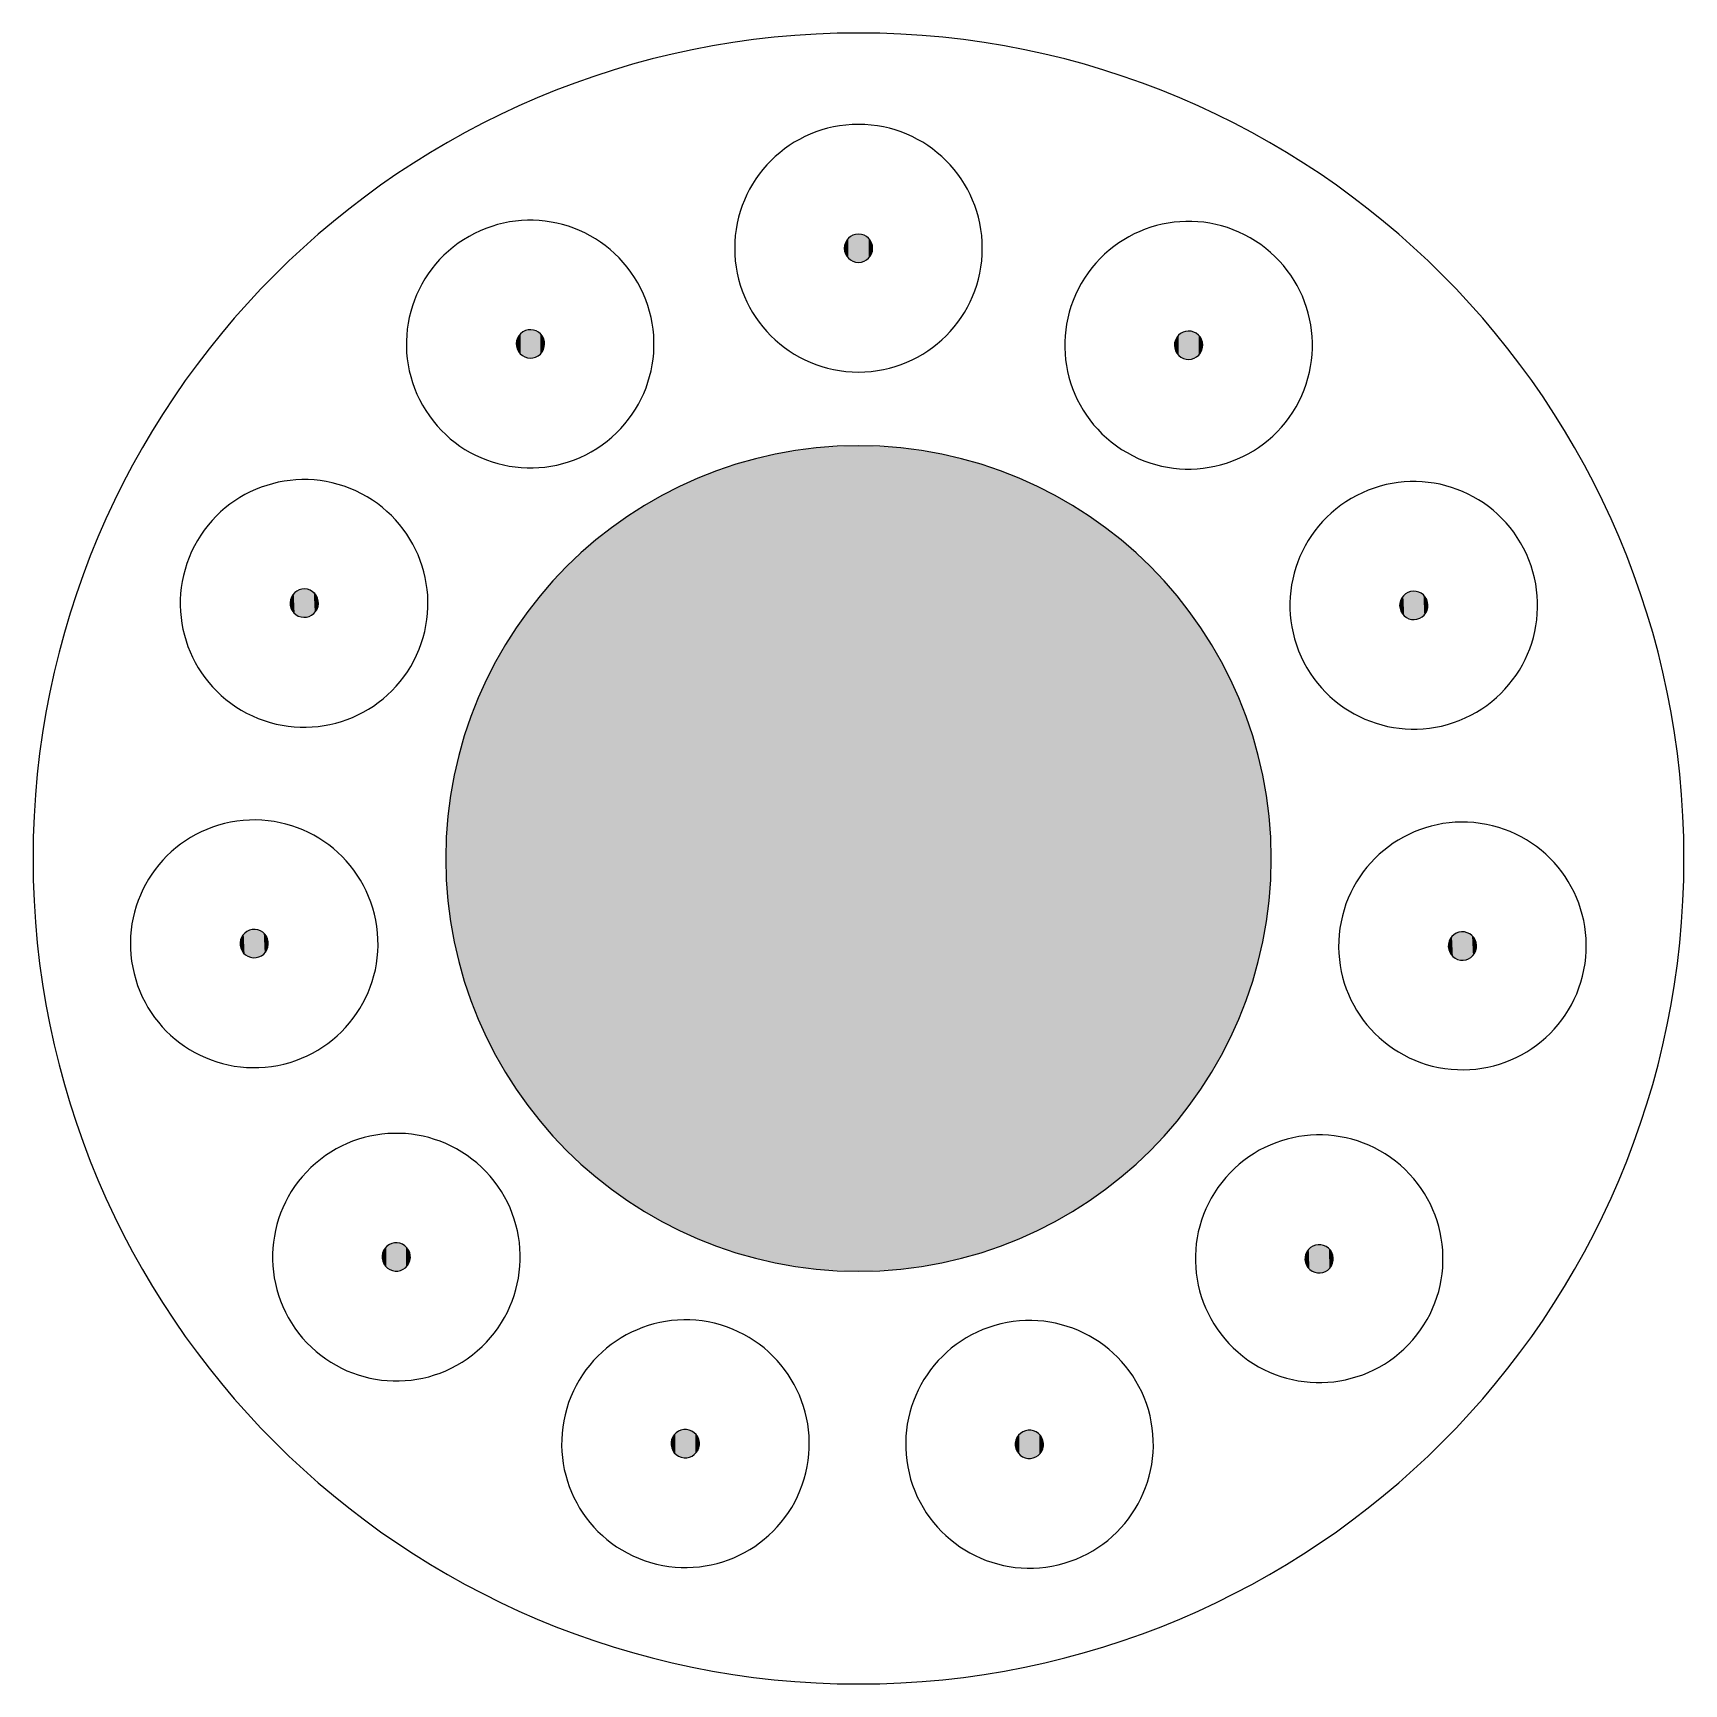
# Model space of a CAD drawing. Extents: x 80.5 to 120.5, y -95 to -55.
import ezdxf

# ---------------------------------------------------------------- set-up
doc = ezdxf.new("R2010")
doc.units = 0
doc.layers.add('LAYER_1', color=7, linetype='CONTINUOUS')

# ---------------------------------------------------------------- blocks, each defined once
blk = doc.blocks.new('*U1')
at = {"layer": 'LAYER_1', "color": 250}
for points in [[(99.472, -84.981), (98.479, -65.235), (99.472, -65.084)], [(100.495, -85.032), (99.472, -65.084), (100.495, -65.032)], [(99.472, -84.981), (99.472, -65.084), (100.495, -85.032)], [(100.495, -85.032), (100.495, -65.032), (101.517, -84.981)], [(101.517, -84.981), (100.495, -65.032), (101.517, -65.084)], [(101.517, -84.981), (101.517, -65.084), (102.51, -84.829)], [(102.51, -84.829), (101.517, -65.084), (102.51, -65.235)], [(97.521, -84.583), (96.602, -65.818), (97.521, -65.482)], [(98.479, -84.829), (97.521, -65.482), (98.479, -65.235)], [(97.521, -84.583), (97.521, -65.482), (98.479, -84.829)], [(98.479, -84.829), (98.479, -65.235), (99.472, -84.981)], [(102.51, -84.829), (102.51, -65.235), (103.469, -84.583)], [(103.469, -84.583), (102.51, -65.235), (103.469, -65.482)], [(103.469, -84.583), (103.469, -65.482), (104.387, -84.246)], [(104.387, -84.246), (103.469, -65.482), (104.387, -65.818)], [(96.602, -84.246), (95.728, -66.239), (96.602, -65.818)], [(96.602, -84.246), (96.602, -65.818), (97.521, -84.583)], [(104.387, -84.246), (104.387, -65.818), (105.261, -83.825)], [(105.261, -83.825), (104.387, -65.818), (105.261, -66.239)], [(95.728, -83.825), (94.904, -66.74), (95.728, -66.239)], [(95.728, -83.825), (95.728, -66.239), (96.602, -84.246)], [(105.261, -83.825), (105.261, -66.239), (106.086, -83.324)], [(106.086, -83.324), (105.261, -66.239), (106.086, -66.74)], [(94.904, -83.324), (94.134, -67.316), (94.904, -66.74)], [(94.904, -83.324), (94.904, -66.74), (95.728, -83.825)], [(106.086, -83.324), (106.086, -66.74), (106.856, -82.749)], [(106.856, -82.749), (106.086, -66.74), (106.856, -67.316)], [(94.134, -82.749), (93.424, -67.961), (94.134, -67.316)], [(94.134, -82.749), (94.134, -67.316), (94.904, -83.324)], [(106.856, -82.749), (106.856, -67.316), (107.566, -82.103)], [(107.566, -82.103), (106.856, -67.316), (107.566, -67.961)], [(93.424, -82.103), (92.778, -68.671), (93.424, -67.961)], [(93.424, -82.103), (93.424, -67.961), (94.134, -82.749)], [(107.566, -82.103), (107.566, -67.961), (108.211, -81.393)], [(108.211, -81.393), (107.566, -67.961), (108.211, -68.671)], [(92.778, -81.393), (92.203, -69.441), (92.778, -68.671)], [(92.778, -81.393), (92.778, -68.671), (93.424, -82.103)], [(108.211, -81.393), (108.211, -68.671), (108.787, -80.623)], [(108.787, -80.623), (108.211, -68.671), (108.787, -69.441)], [(92.203, -80.623), (91.702, -70.266), (92.203, -69.441)], [(92.203, -80.623), (92.203, -69.441), (92.778, -81.393)], [(108.787, -80.623), (108.787, -69.441), (109.288, -79.799)], [(109.288, -79.799), (108.787, -69.441), (109.288, -70.266)], [(91.702, -79.799), (91.281, -71.14), (91.702, -70.266)], [(91.702, -79.799), (91.702, -70.266), (92.203, -80.623)], [(109.288, -79.799), (109.288, -70.266), (109.709, -78.925)], [(109.709, -78.925), (109.288, -70.266), (109.709, -71.14)], [(91.281, -78.925), (90.944, -72.059), (91.281, -71.14)], [(91.281, -78.925), (91.281, -71.14), (91.702, -79.799)], [(109.709, -78.925), (109.709, -71.14), (110.045, -78.006)], [(110.045, -78.006), (109.709, -71.14), (110.045, -72.059)], [(90.944, -78.006), (90.698, -73.017), (90.944, -72.059)], [(90.944, -78.006), (90.944, -72.059), (91.281, -78.925)], [(110.045, -78.006), (110.045, -72.059), (110.292, -77.048)], [(110.292, -77.048), (110.045, -72.059), (110.292, -73.017)], [(90.698, -77.048), (90.546, -74.01), (90.698, -73.017)], [(90.698, -77.048), (90.698, -73.017), (90.944, -78.006)], [(110.292, -77.048), (110.292, -73.017), (110.443, -76.055)], [(110.443, -76.055), (110.292, -73.017), (110.443, -74.01)], [(90.546, -76.055), (90.495, -75.032), (90.546, -74.01)], [(90.546, -76.055), (90.546, -74.01), (90.698, -77.048)], [(110.443, -76.055), (110.443, -74.01), (110.495, -75.032)]]:
    blk.add_solid(points, dxfattribs=at)
blk = doc.blocks.new('*U2')
at = {"layer": 'LAYER_1', "color": 250}
for points in [[(100.276, -60.511), (100.252, -60.003), (100.276, -59.981)], [(100.303, -60.531), (100.276, -59.981), (100.303, -59.962)], [(100.276, -60.511), (100.276, -59.981), (100.303, -60.531)], [(100.331, -60.548), (100.303, -59.962), (100.331, -59.944)], [(100.303, -60.531), (100.303, -59.962), (100.331, -60.548)], [(100.361, -60.563), (100.331, -59.944), (100.361, -59.93)], [(100.331, -60.548), (100.331, -59.944), (100.361, -60.563)], [(100.393, -60.574), (100.361, -59.93), (100.393, -59.918)], [(100.361, -60.563), (100.361, -59.93), (100.393, -60.574)], [(100.426, -60.583), (100.393, -59.918), (100.426, -59.91)], [(100.393, -60.574), (100.393, -59.918), (100.426, -60.583)], [(100.46, -60.588), (100.426, -59.91), (100.46, -59.905)], [(100.426, -60.583), (100.426, -59.91), (100.46, -60.588)], [(100.495, -60.59), (100.46, -59.905), (100.495, -59.903)], [(100.46, -60.588), (100.46, -59.905), (100.495, -60.59)], [(100.495, -60.59), (100.495, -59.903), (100.53, -60.588)], [(100.53, -60.588), (100.495, -59.903), (100.53, -59.905)], [(100.53, -60.588), (100.53, -59.905), (100.564, -60.583)], [(100.564, -60.583), (100.53, -59.905), (100.564, -59.91)], [(100.564, -60.583), (100.564, -59.91), (100.597, -60.574)], [(100.597, -60.574), (100.564, -59.91), (100.597, -59.918)], [(100.597, -60.574), (100.597, -59.918), (100.629, -60.563)], [(100.629, -60.563), (100.597, -59.918), (100.629, -59.93)], [(100.629, -60.563), (100.629, -59.93), (100.659, -60.548)], [(100.659, -60.548), (100.629, -59.93), (100.659, -59.944)], [(100.659, -60.548), (100.659, -59.944), (100.687, -60.531)], [(100.687, -60.531), (100.659, -59.944), (100.687, -59.962)], [(100.687, -60.531), (100.687, -59.962), (100.713, -60.511)], [(100.713, -60.511), (100.687, -59.962), (100.713, -59.981)], [(100.713, -60.511), (100.713, -59.981), (100.738, -60.489)], [(100.738, -60.489), (100.713, -59.981), (100.738, -60.003)], [(100.153, -60.281), (100.151, -60.246), (100.153, -60.211)], [(100.158, -60.316), (100.153, -60.211), (100.158, -60.177)], [(100.153, -60.281), (100.153, -60.211), (100.158, -60.316)], [(100.167, -60.349), (100.158, -60.177), (100.167, -60.144)], [(100.158, -60.316), (100.158, -60.177), (100.167, -60.349)], [(100.178, -60.38), (100.167, -60.144), (100.178, -60.113)], [(100.167, -60.349), (100.167, -60.144), (100.178, -60.38)], [(100.193, -60.41), (100.178, -60.113), (100.193, -60.083)], [(100.178, -60.38), (100.178, -60.113), (100.193, -60.41)], [(100.21, -60.438), (100.193, -60.083), (100.21, -60.054)], [(100.193, -60.41), (100.193, -60.083), (100.21, -60.438)], [(100.23, -60.465), (100.21, -60.054), (100.23, -60.028)], [(100.21, -60.438), (100.21, -60.054), (100.23, -60.465)], [(100.252, -60.489), (100.23, -60.028), (100.252, -60.003)], [(100.23, -60.465), (100.23, -60.028), (100.252, -60.489)], [(100.252, -60.489), (100.252, -60.003), (100.276, -60.511)], [(100.738, -60.489), (100.738, -60.003), (100.76, -60.465)], [(100.76, -60.465), (100.738, -60.003), (100.76, -60.028)], [(100.76, -60.465), (100.76, -60.028), (100.78, -60.438)], [(100.78, -60.438), (100.76, -60.028), (100.78, -60.054)], [(100.78, -60.438), (100.78, -60.054), (100.797, -60.41)], [(100.797, -60.41), (100.78, -60.054), (100.797, -60.083)], [(100.797, -60.41), (100.797, -60.083), (100.811, -60.38)], [(100.811, -60.38), (100.797, -60.083), (100.811, -60.113)], [(100.811, -60.38), (100.811, -60.113), (100.823, -60.349)], [(100.823, -60.349), (100.811, -60.113), (100.823, -60.144)], [(100.823, -60.349), (100.823, -60.144), (100.831, -60.316)], [(100.831, -60.316), (100.823, -60.144), (100.831, -60.177)], [(100.831, -60.316), (100.831, -60.177), (100.837, -60.281)], [(100.837, -60.281), (100.831, -60.177), (100.837, -60.211)], [(100.837, -60.281), (100.837, -60.211), (100.838, -60.246)]]:
    blk.add_solid(points, dxfattribs=at)
blk = doc.blocks.new('*U3')
at = {"layer": 'LAYER_1', "color": 250}
for points in [[(108.225, -62.811), (108.21, -62.403), (108.225, -62.382)], [(108.23, -62.817), (108.225, -62.382), (108.23, -62.376)], [(108.225, -62.811), (108.225, -62.382), (108.23, -62.817)], [(108.248, -62.836), (108.23, -62.376), (108.248, -62.356)], [(108.23, -62.817), (108.23, -62.376), (108.248, -62.836)], [(108.253, -62.842), (108.248, -62.356), (108.253, -62.351)], [(108.248, -62.836), (108.248, -62.356), (108.253, -62.842)], [(108.273, -62.859), (108.253, -62.351), (108.273, -62.333)], [(108.253, -62.842), (108.253, -62.351), (108.273, -62.859)], [(108.279, -62.865), (108.273, -62.333), (108.279, -62.328)], [(108.273, -62.859), (108.273, -62.333), (108.279, -62.865)], [(108.299, -62.88), (108.279, -62.328), (108.299, -62.313)], [(108.279, -62.865), (108.279, -62.328), (108.299, -62.88)], [(108.307, -62.885), (108.299, -62.313), (108.307, -62.308)], [(108.299, -62.88), (108.299, -62.313), (108.307, -62.885)], [(108.328, -62.897), (108.307, -62.308), (108.328, -62.295)], [(108.307, -62.885), (108.307, -62.308), (108.328, -62.897)], [(108.338, -62.903), (108.328, -62.295), (108.338, -62.291)], [(108.328, -62.897), (108.328, -62.295), (108.338, -62.903)], [(108.358, -62.912), (108.338, -62.291), (108.358, -62.281)], [(108.338, -62.903), (108.338, -62.291), (108.358, -62.912)], [(108.369, -62.917), (108.358, -62.281), (108.369, -62.277)], [(108.358, -62.912), (108.358, -62.281), (108.369, -62.917)], [(108.389, -62.923), (108.369, -62.277), (108.389, -62.269)], [(108.369, -62.917), (108.369, -62.277), (108.389, -62.923)], [(108.402, -62.928), (108.389, -62.269), (108.402, -62.266)], [(108.389, -62.923), (108.389, -62.269), (108.402, -62.928)], [(108.42, -62.932), (108.402, -62.266), (108.42, -62.261)], [(108.402, -62.928), (108.402, -62.266), (108.42, -62.932)], [(108.435, -62.935), (108.42, -62.261), (108.435, -62.259)], [(108.42, -62.932), (108.42, -62.261), (108.435, -62.935)], [(108.453, -62.937), (108.435, -62.259), (108.453, -62.255)], [(108.435, -62.935), (108.435, -62.259), (108.453, -62.937)], [(108.468, -62.939), (108.453, -62.255), (108.468, -62.254)], [(108.453, -62.937), (108.453, -62.255), (108.468, -62.939)], [(108.486, -62.94), (108.468, -62.254), (108.486, -62.253)], [(108.468, -62.939), (108.468, -62.254), (108.486, -62.94)], [(108.486, -62.94), (108.486, -62.253), (108.501, -62.94)], [(108.501, -62.94), (108.486, -62.253), (108.501, -62.254)], [(108.501, -62.94), (108.501, -62.254), (108.519, -62.939)], [(108.519, -62.939), (108.501, -62.254), (108.519, -62.254)], [(108.519, -62.939), (108.519, -62.254), (108.534, -62.938)], [(108.534, -62.938), (108.519, -62.254), (108.534, -62.256)], [(108.534, -62.938), (108.534, -62.256), (108.552, -62.935)], [(108.552, -62.935), (108.534, -62.256), (108.552, -62.258)], [(108.552, -62.935), (108.552, -62.258), (108.566, -62.932)], [(108.566, -62.932), (108.552, -62.258), (108.566, -62.261)], [(108.566, -62.932), (108.566, -62.261), (108.585, -62.927)], [(108.585, -62.927), (108.566, -62.261), (108.585, -62.265)], [(108.585, -62.927), (108.585, -62.265), (108.598, -62.924)], [(108.598, -62.924), (108.585, -62.265), (108.598, -62.27)], [(108.598, -62.924), (108.598, -62.27), (108.617, -62.917)], [(108.617, -62.917), (108.598, -62.27), (108.617, -62.276)], [(108.617, -62.917), (108.617, -62.276), (108.629, -62.912)], [(108.629, -62.912), (108.617, -62.276), (108.629, -62.281)], [(108.629, -62.912), (108.629, -62.281), (108.649, -62.903)], [(108.649, -62.903), (108.629, -62.281), (108.649, -62.29)], [(108.649, -62.903), (108.649, -62.29), (108.659, -62.898)], [(108.659, -62.898), (108.649, -62.29), (108.659, -62.296)], [(108.659, -62.898), (108.659, -62.296), (108.679, -62.885)], [(108.679, -62.885), (108.659, -62.296), (108.679, -62.308)], [(108.679, -62.885), (108.679, -62.308), (108.687, -62.88)], [(108.687, -62.88), (108.679, -62.308), (108.687, -62.313)], [(108.687, -62.88), (108.687, -62.313), (108.708, -62.865)], [(108.708, -62.865), (108.687, -62.313), (108.708, -62.328)], [(108.708, -62.865), (108.708, -62.328), (108.714, -62.86)], [(108.714, -62.86), (108.708, -62.328), (108.714, -62.334)], [(108.714, -62.86), (108.714, -62.334), (108.734, -62.842)], [(108.734, -62.842), (108.714, -62.334), (108.734, -62.351)], [(108.734, -62.842), (108.734, -62.351), (108.739, -62.837)], [(108.739, -62.837), (108.734, -62.351), (108.739, -62.357)], [(108.739, -62.837), (108.739, -62.357), (108.757, -62.817)], [(108.757, -62.817), (108.739, -62.357), (108.757, -62.376)], [(108.757, -62.817), (108.757, -62.376), (108.762, -62.811)], [(108.762, -62.811), (108.757, -62.376), (108.762, -62.383)], [(108.762, -62.811), (108.762, -62.383), (108.777, -62.79)], [(108.777, -62.79), (108.762, -62.383), (108.777, -62.403)], [(108.151, -62.616), (108.15, -62.604), (108.151, -62.571)], [(108.152, -62.637), (108.151, -62.571), (108.152, -62.559)], [(108.151, -62.616), (108.151, -62.571), (108.152, -62.637)], [(108.155, -62.652), (108.152, -62.559), (108.155, -62.538)], [(108.152, -62.637), (108.152, -62.559), (108.155, -62.652)], [(108.158, -62.669), (108.155, -62.538), (108.158, -62.525)], [(108.155, -62.652), (108.155, -62.538), (108.158, -62.669)], [(108.162, -62.686), (108.158, -62.525), (108.162, -62.505)], [(108.158, -62.669), (108.158, -62.525), (108.162, -62.686)], [(108.166, -62.701), (108.162, -62.505), (108.166, -62.493)], [(108.162, -62.686), (108.162, -62.505), (108.166, -62.701)], [(108.173, -62.719), (108.166, -62.493), (108.173, -62.473)], [(108.166, -62.701), (108.166, -62.493), (108.173, -62.719)], [(108.178, -62.732), (108.173, -62.473), (108.178, -62.462)], [(108.173, -62.719), (108.173, -62.473), (108.178, -62.732)], [(108.187, -62.751), (108.178, -62.462), (108.187, -62.441)], [(108.178, -62.732), (108.178, -62.462), (108.187, -62.751)], [(108.192, -62.762), (108.187, -62.441), (108.192, -62.432)], [(108.187, -62.751), (108.187, -62.441), (108.192, -62.762)], [(108.204, -62.782), (108.192, -62.432), (108.204, -62.411)], [(108.192, -62.762), (108.192, -62.432), (108.204, -62.782)], [(108.21, -62.79), (108.204, -62.411), (108.21, -62.403)], [(108.204, -62.782), (108.204, -62.411), (108.21, -62.79)], [(108.21, -62.79), (108.21, -62.403), (108.225, -62.811)], [(108.777, -62.79), (108.777, -62.403), (108.782, -62.782)], [(108.782, -62.782), (108.777, -62.403), (108.782, -62.411)], [(108.782, -62.782), (108.782, -62.411), (108.794, -62.761)], [(108.794, -62.761), (108.782, -62.411), (108.794, -62.431)], [(108.794, -62.761), (108.794, -62.431), (108.8, -62.752)], [(108.8, -62.752), (108.794, -62.431), (108.8, -62.442)], [(108.8, -62.752), (108.8, -62.442), (108.809, -62.731)], [(108.809, -62.731), (108.8, -62.442), (108.809, -62.461)], [(108.809, -62.731), (108.809, -62.461), (108.814, -62.72)], [(108.814, -62.72), (108.809, -62.461), (108.814, -62.474)], [(108.814, -62.72), (108.814, -62.474), (108.82, -62.7)], [(108.82, -62.7), (108.814, -62.474), (108.82, -62.492)], [(108.82, -62.7), (108.82, -62.492), (108.824, -62.688)], [(108.824, -62.688), (108.82, -62.492), (108.824, -62.507)], [(108.824, -62.688), (108.824, -62.507), (108.829, -62.668)], [(108.829, -62.668), (108.824, -62.507), (108.829, -62.524)], [(108.829, -62.668), (108.829, -62.524), (108.832, -62.655)], [(108.832, -62.655), (108.829, -62.524), (108.832, -62.541)], [(108.832, -62.655), (108.832, -62.541), (108.834, -62.634)], [(108.834, -62.634), (108.832, -62.541), (108.834, -62.556)], [(108.834, -62.634), (108.834, -62.556), (108.836, -62.622)], [(108.836, -62.622), (108.834, -62.556), (108.836, -62.577)], [(108.836, -62.622), (108.836, -62.577), (108.837, -62.589)]]:
    blk.add_solid(points, dxfattribs=at)
blk = doc.blocks.new('*U4')
at = {"layer": 'LAYER_1', "color": 250}
for points in [[(113.624, -69.01), (113.617, -68.811), (113.624, -68.791)], [(113.627, -69.019), (113.624, -68.791), (113.627, -68.78)], [(113.624, -69.01), (113.624, -68.791), (113.627, -69.019)], [(113.637, -69.042), (113.627, -68.78), (113.637, -68.758)], [(113.627, -69.019), (113.627, -68.78), (113.637, -69.042)], [(113.64, -69.05), (113.637, -68.758), (113.64, -68.749)], [(113.637, -69.042), (113.637, -68.758), (113.64, -69.05)], [(113.653, -69.074), (113.64, -68.749), (113.653, -68.727)], [(113.64, -69.05), (113.64, -68.749), (113.653, -69.074)], [(113.656, -69.079), (113.653, -68.727), (113.656, -68.72)], [(113.653, -69.074), (113.653, -68.727), (113.656, -69.079)], [(113.672, -69.103), (113.656, -68.72), (113.672, -68.698)], [(113.656, -69.079), (113.656, -68.72), (113.672, -69.103)], [(113.675, -69.107), (113.672, -68.698), (113.675, -68.693)], [(113.672, -69.103), (113.672, -68.698), (113.675, -69.107)], [(113.693, -69.129), (113.675, -68.693), (113.693, -68.671)], [(113.675, -69.107), (113.675, -68.693), (113.693, -69.129)], [(113.696, -69.132), (113.693, -68.671), (113.696, -68.667)], [(113.693, -69.129), (113.693, -68.671), (113.696, -69.132)], [(113.717, -69.153), (113.696, -68.667), (113.717, -68.647)], [(113.696, -69.132), (113.696, -68.667), (113.717, -69.153)], [(113.72, -69.156), (113.717, -68.647), (113.72, -68.644)], [(113.717, -69.153), (113.717, -68.647), (113.72, -69.156)], [(113.742, -69.174), (113.72, -68.644), (113.742, -68.626)], [(113.72, -69.156), (113.72, -68.644), (113.742, -69.174)], [(113.747, -69.177), (113.742, -68.626), (113.747, -68.622)], [(113.742, -69.174), (113.742, -68.626), (113.747, -69.177)], [(113.77, -69.193), (113.747, -68.622), (113.77, -68.607)], [(113.747, -69.177), (113.747, -68.622), (113.77, -69.193)], [(113.775, -69.196), (113.77, -68.607), (113.775, -68.604)], [(113.77, -69.193), (113.77, -68.607), (113.775, -69.196)], [(113.799, -69.209), (113.775, -68.604), (113.799, -68.592)], [(113.775, -69.196), (113.775, -68.604), (113.799, -69.209)], [(113.807, -69.212), (113.799, -68.592), (113.807, -68.587)], [(113.799, -69.209), (113.799, -68.592), (113.807, -69.212)], [(113.829, -69.222), (113.807, -68.587), (113.829, -68.579)], [(113.807, -69.212), (113.807, -68.587), (113.829, -69.222)], [(113.839, -69.225), (113.829, -68.579), (113.839, -68.574)], [(113.829, -69.222), (113.829, -68.579), (113.839, -69.225)], [(113.86, -69.232), (113.839, -68.574), (113.86, -68.569)], [(113.839, -69.225), (113.839, -68.574), (113.86, -69.232)], [(113.873, -69.234), (113.86, -68.569), (113.873, -68.565)], [(113.86, -69.232), (113.86, -68.569), (113.873, -69.234)], [(113.892, -69.239), (113.873, -68.565), (113.892, -68.562)], [(113.873, -69.234), (113.873, -68.565), (113.892, -69.239)], [(113.906, -69.24), (113.892, -68.562), (113.906, -68.559)], [(113.892, -69.239), (113.892, -68.562), (113.906, -69.24)], [(113.925, -69.243), (113.906, -68.559), (113.925, -68.558)], [(113.906, -69.24), (113.906, -68.559), (113.925, -69.243)], [(113.94, -69.243), (113.925, -68.558), (113.94, -68.557)], [(113.925, -69.243), (113.925, -68.558), (113.94, -69.243)], [(113.94, -69.243), (113.94, -68.557), (113.959, -69.243)], [(113.959, -69.243), (113.94, -68.557), (113.959, -68.557)], [(113.959, -69.243), (113.959, -68.557), (113.973, -69.242)], [(113.973, -69.242), (113.959, -68.557), (113.973, -68.557)], [(113.973, -69.242), (113.973, -68.557), (113.992, -69.241)], [(113.992, -69.241), (113.973, -68.557), (113.992, -68.56)], [(113.992, -69.241), (113.992, -68.56), (114.006, -69.238)], [(114.006, -69.238), (113.992, -68.56), (114.006, -68.561)], [(114.006, -69.238), (114.006, -68.561), (114.026, -69.235)], [(114.026, -69.235), (114.006, -68.561), (114.026, -68.566)], [(114.026, -69.235), (114.026, -68.566), (114.038, -69.231)], [(114.038, -69.231), (114.026, -68.566), (114.038, -68.568)], [(114.038, -69.231), (114.038, -68.568), (114.059, -69.225)], [(114.059, -69.225), (114.038, -68.568), (114.059, -68.575)], [(114.059, -69.225), (114.059, -68.575), (114.069, -69.221)], [(114.069, -69.221), (114.059, -68.575), (114.069, -68.578)], [(114.069, -69.221), (114.069, -68.578), (114.092, -69.213)], [(114.092, -69.213), (114.069, -68.578), (114.092, -68.588)], [(114.092, -69.213), (114.092, -68.588), (114.1, -69.208)], [(114.1, -69.208), (114.092, -68.588), (114.1, -68.591)], [(114.1, -69.208), (114.1, -68.591), (114.123, -69.196)], [(114.123, -69.196), (114.1, -68.591), (114.123, -68.604)], [(114.123, -69.196), (114.123, -68.604), (114.129, -69.193)], [(114.129, -69.193), (114.123, -68.604), (114.129, -68.607)], [(114.129, -69.193), (114.129, -68.607), (114.152, -69.177)], [(114.152, -69.177), (114.129, -68.607), (114.152, -68.623)], [(114.152, -69.177), (114.152, -68.623), (114.156, -69.174)], [(114.156, -69.174), (114.152, -68.623), (114.156, -68.626)], [(114.156, -69.174), (114.156, -68.626), (114.178, -69.156)], [(114.178, -69.156), (114.156, -68.626), (114.178, -68.644)], [(114.178, -69.156), (114.178, -68.644), (114.182, -69.153)], [(114.182, -69.153), (114.178, -68.644), (114.182, -68.647)], [(114.182, -69.153), (114.182, -68.647), (114.202, -69.132)], [(114.202, -69.132), (114.182, -68.647), (114.202, -68.668)], [(114.202, -69.132), (114.202, -68.668), (114.205, -69.129)], [(114.205, -69.129), (114.202, -68.668), (114.205, -68.671)], [(114.205, -69.129), (114.205, -68.671), (114.223, -69.107)], [(114.223, -69.107), (114.205, -68.671), (114.223, -68.693)], [(114.223, -69.107), (114.223, -68.693), (114.227, -69.102)], [(114.227, -69.102), (114.223, -68.693), (114.227, -68.697)], [(114.227, -69.102), (114.227, -68.697), (114.242, -69.079)], [(114.242, -69.079), (114.227, -68.697), (114.242, -68.721)], [(114.242, -69.079), (114.242, -68.721), (114.245, -69.073)], [(114.245, -69.073), (114.242, -68.721), (114.245, -68.726)], [(114.245, -69.073), (114.245, -68.726), (114.258, -69.051)], [(114.258, -69.051), (114.245, -68.726), (114.258, -68.75)], [(114.258, -69.051), (114.258, -68.75), (114.262, -69.042)], [(114.262, -69.042), (114.258, -68.75), (114.262, -68.758)], [(114.262, -69.042), (114.262, -68.758), (114.271, -69.02)], [(114.271, -69.02), (114.262, -68.758), (114.271, -68.781)], [(114.271, -69.02), (114.271, -68.781), (114.275, -69.008)], [(114.275, -69.008), (114.271, -68.781), (114.275, -68.79)], [(114.275, -69.008), (114.275, -68.79), (114.281, -68.989)], [(114.281, -68.989), (114.275, -68.79), (114.281, -68.812)], [(113.608, -68.943), (113.606, -68.876), (113.608, -68.861)], [(113.606, -68.919), (113.606, -68.91), (113.606, -68.876)], [(113.606, -68.919), (113.606, -68.876), (113.608, -68.943)], [(113.61, -68.955), (113.608, -68.861), (113.61, -68.843)], [(113.608, -68.943), (113.608, -68.861), (113.61, -68.955)], [(113.614, -68.977), (113.61, -68.843), (113.614, -68.825)], [(113.61, -68.955), (113.61, -68.843), (113.614, -68.977)], [(113.617, -68.988), (113.614, -68.825), (113.617, -68.811)], [(113.614, -68.977), (113.614, -68.825), (113.617, -68.988)], [(113.617, -68.988), (113.617, -68.811), (113.624, -69.01)], [(114.281, -68.989), (114.281, -68.812), (114.284, -68.975)], [(114.284, -68.975), (114.281, -68.812), (114.284, -68.823)], [(114.284, -68.975), (114.284, -68.823), (114.288, -68.957)], [(114.288, -68.957), (114.284, -68.823), (114.288, -68.845)], [(114.288, -68.957), (114.288, -68.845), (114.29, -68.939)], [(114.29, -68.939), (114.288, -68.845), (114.29, -68.857)], [(114.29, -68.939), (114.29, -68.857), (114.292, -68.924)], [(114.292, -68.924), (114.29, -68.857), (114.292, -68.881)], [(114.292, -68.924), (114.292, -68.881), (114.293, -68.89)]]:
    blk.add_solid(points, dxfattribs=at)
blk = doc.blocks.new('*U5')
at = {"layer": 'LAYER_1', "color": 250}
for points in [[(114.788, -77.201), (114.785, -77.136), (114.788, -77.104)], [(114.785, -77.173), (114.785, -77.139), (114.785, -77.136)], [(114.785, -77.173), (114.785, -77.136), (114.788, -77.201)], [(114.789, -77.207), (114.788, -77.104), (114.789, -77.1)], [(114.788, -77.201), (114.788, -77.104), (114.789, -77.207)], [(114.795, -77.236), (114.789, -77.1), (114.795, -77.069)], [(114.789, -77.207), (114.789, -77.1), (114.795, -77.236)], [(114.805, -77.269), (114.795, -77.067), (114.805, -77.036)], [(114.795, -77.24), (114.795, -77.069), (114.795, -77.067)], [(114.795, -77.24), (114.795, -77.067), (114.805, -77.269)], [(114.795, -77.236), (114.795, -77.069), (114.795, -77.24)], [(114.818, -77.301), (114.805, -77.034), (114.818, -77.005)], [(114.805, -77.272), (114.805, -77.036), (114.805, -77.034)], [(114.805, -77.272), (114.805, -77.034), (114.818, -77.301)], [(114.805, -77.269), (114.805, -77.036), (114.805, -77.272)], [(114.834, -77.33), (114.818, -77.004), (114.834, -76.975)], [(114.818, -77.302), (114.818, -77.005), (114.818, -77.004)], [(114.818, -77.302), (114.818, -77.004), (114.834, -77.33)], [(114.818, -77.301), (114.818, -77.005), (114.818, -77.302)], [(114.852, -77.358), (114.834, -76.975), (114.852, -76.947)], [(114.834, -77.33), (114.834, -76.975), (114.834, -77.331)], [(114.834, -77.331), (114.834, -76.975), (114.834, -76.975)], [(114.834, -77.331), (114.834, -76.975), (114.852, -77.358)], [(114.852, -77.358), (114.852, -76.947), (114.853, -77.358)], [(114.853, -77.358), (114.852, -76.947), (114.853, -76.947)], [(114.874, -77.384), (114.853, -76.947), (114.874, -76.922)], [(114.853, -77.358), (114.853, -76.947), (114.874, -77.384)], [(114.897, -77.407), (114.874, -76.922), (114.897, -76.899)], [(114.874, -77.384), (114.874, -76.922), (114.874, -77.384)], [(114.874, -77.384), (114.874, -76.922), (114.874, -76.922)], [(114.874, -77.384), (114.874, -76.922), (114.897, -77.407)], [(114.922, -77.428), (114.897, -76.899), (114.922, -76.878)], [(114.897, -77.407), (114.897, -76.899), (114.897, -77.407)], [(114.897, -77.407), (114.897, -76.899), (114.897, -76.899)], [(114.897, -77.407), (114.897, -76.899), (114.922, -77.428)], [(114.922, -77.428), (114.922, -76.878), (114.923, -77.428)], [(114.923, -77.428), (114.922, -76.878), (114.923, -76.878)], [(114.95, -77.447), (114.923, -76.878), (114.95, -76.859)], [(114.923, -77.428), (114.923, -76.878), (114.95, -77.447)], [(114.979, -77.462), (114.95, -76.859), (114.979, -76.843)], [(114.95, -77.447), (114.95, -76.859), (114.95, -77.447)], [(114.95, -77.447), (114.95, -76.859), (114.95, -76.859)], [(114.95, -77.447), (114.95, -76.859), (114.979, -77.462)], [(114.979, -77.462), (114.979, -76.843), (114.98, -77.463)], [(114.98, -77.463), (114.979, -76.843), (114.98, -76.843)], [(115.009, -77.475), (114.98, -76.843), (115.009, -76.83)], [(114.98, -77.463), (114.98, -76.843), (115.009, -77.475)], [(115.009, -77.475), (115.009, -76.83), (115.011, -77.476)], [(115.011, -77.476), (115.009, -76.83), (115.011, -76.83)], [(115.041, -77.485), (115.011, -76.83), (115.041, -76.82)], [(115.011, -77.476), (115.011, -76.83), (115.041, -77.485)], [(115.041, -77.485), (115.041, -76.82), (115.044, -77.486)], [(115.044, -77.486), (115.041, -76.82), (115.044, -76.82)], [(115.074, -77.492), (115.044, -76.82), (115.074, -76.814)], [(115.044, -77.486), (115.044, -76.82), (115.074, -77.492)], [(115.079, -77.493), (115.074, -76.814), (115.079, -76.813)], [(115.074, -77.492), (115.074, -76.814), (115.079, -77.493)], [(115.108, -77.495), (115.079, -76.813), (115.108, -76.81)], [(115.079, -77.493), (115.079, -76.813), (115.108, -77.495)], [(115.108, -77.495), (115.108, -76.81), (115.114, -77.496)], [(115.114, -77.496), (115.108, -76.81), (115.114, -76.81)], [(115.114, -77.496), (115.114, -76.81), (115.142, -77.496)], [(115.142, -77.496), (115.114, -76.81), (115.142, -76.81)], [(115.142, -77.496), (115.142, -76.81), (115.148, -77.496)], [(115.148, -77.496), (115.142, -76.81), (115.148, -76.81)], [(115.148, -77.496), (115.148, -76.81), (115.177, -77.493)], [(115.177, -77.493), (115.148, -76.81), (115.177, -76.813)], [(115.177, -77.493), (115.177, -76.813), (115.182, -77.492)], [(115.182, -77.492), (115.177, -76.813), (115.182, -76.814)], [(115.182, -77.492), (115.182, -76.814), (115.212, -77.486)], [(115.212, -77.486), (115.182, -76.814), (115.212, -76.82)], [(115.212, -77.486), (115.212, -76.82), (115.215, -77.485)], [(115.215, -77.485), (115.212, -76.82), (115.215, -76.821)], [(115.215, -77.485), (115.215, -76.821), (115.245, -77.476)], [(115.245, -77.476), (115.215, -76.821), (115.245, -76.83)], [(115.245, -77.476), (115.245, -76.83), (115.247, -77.475)], [(115.247, -77.475), (115.245, -76.83), (115.247, -76.831)], [(115.247, -77.475), (115.247, -76.831), (115.276, -77.463)], [(115.276, -77.463), (115.247, -76.831), (115.276, -76.843)], [(115.276, -77.463), (115.276, -76.843), (115.277, -77.462)], [(115.277, -77.462), (115.276, -76.843), (115.277, -76.843)], [(115.277, -77.462), (115.277, -76.843), (115.306, -77.447)], [(115.306, -77.447), (115.277, -76.843), (115.306, -76.859)], [(115.306, -77.447), (115.306, -76.859), (115.306, -77.446)], [(115.306, -77.446), (115.306, -76.859), (115.306, -76.859)], [(115.306, -77.446), (115.306, -76.859), (115.333, -77.428)], [(115.333, -77.428), (115.306, -76.859), (115.333, -76.877)], [(115.333, -77.428), (115.333, -76.877), (115.333, -77.428)], [(115.333, -77.428), (115.333, -76.877), (115.333, -76.878)], [(115.333, -77.428), (115.333, -76.878), (115.359, -77.407)], [(115.359, -77.407), (115.333, -76.878), (115.359, -76.898)], [(115.359, -77.407), (115.359, -76.898), (115.359, -77.407)], [(115.359, -77.407), (115.359, -76.898), (115.359, -76.899)], [(115.359, -77.407), (115.359, -76.899), (115.382, -77.384)], [(115.382, -77.384), (115.359, -76.899), (115.382, -76.922)], [(115.382, -77.384), (115.382, -76.922), (115.382, -77.384)], [(115.382, -77.384), (115.382, -76.922), (115.382, -76.922)], [(115.382, -77.384), (115.382, -76.922), (115.403, -77.358)], [(115.403, -77.358), (115.382, -76.922), (115.403, -76.947)], [(115.403, -77.358), (115.403, -76.947), (115.403, -77.358)], [(115.403, -77.358), (115.403, -76.947), (115.403, -76.948)], [(115.403, -77.358), (115.403, -76.948), (115.422, -77.331)], [(115.422, -77.331), (115.403, -76.948), (115.422, -76.975)], [(115.422, -77.331), (115.422, -76.975), (115.422, -77.331)], [(115.422, -77.331), (115.422, -76.975), (115.422, -76.975)], [(115.422, -77.331), (115.422, -76.975), (115.437, -77.302)], [(115.437, -77.302), (115.422, -76.975), (115.437, -77.004)], [(115.437, -77.302), (115.437, -77.004), (115.438, -77.301)], [(115.438, -77.301), (115.437, -77.004), (115.438, -77.005)], [(115.438, -77.301), (115.438, -77.005), (115.45, -77.271)], [(115.45, -77.271), (115.438, -77.005), (115.45, -77.034)], [(115.45, -77.271), (115.45, -77.034), (115.451, -77.27)], [(115.451, -77.27), (115.45, -77.034), (115.451, -77.036)], [(115.451, -77.27), (115.451, -77.036), (115.46, -77.239)], [(115.46, -77.239), (115.451, -77.036), (115.46, -77.066)], [(115.46, -77.239), (115.46, -77.066), (115.461, -77.237)], [(115.461, -77.237), (115.46, -77.066), (115.461, -77.069)], [(115.461, -77.237), (115.461, -77.069), (115.467, -77.205)], [(115.467, -77.205), (115.461, -77.069), (115.467, -77.099)], [(115.467, -77.205), (115.467, -77.099), (115.468, -77.202)], [(115.468, -77.202), (115.467, -77.099), (115.468, -77.105)], [(115.468, -77.202), (115.468, -77.105), (115.471, -77.17)], [(115.471, -77.17), (115.468, -77.105), (115.471, -77.133)], [(115.471, -77.17), (115.471, -77.133), (115.471, -77.167)]]:
    blk.add_solid(points, dxfattribs=at)
blk = doc.blocks.new('*U6')
at = {"layer": 'LAYER_1', "color": 250}
for points in [[(111.566, -85.063), (111.548, -84.405), (111.566, -84.4)], [(111.58, -85.067), (111.566, -84.4), (111.58, -84.397)], [(111.566, -85.063), (111.566, -84.4), (111.58, -85.067)], [(111.598, -85.07), (111.58, -84.397), (111.598, -84.393)], [(111.58, -85.067), (111.58, -84.397), (111.598, -85.07)], [(111.613, -85.072), (111.598, -84.393), (111.613, -84.391)], [(111.598, -85.07), (111.598, -84.393), (111.613, -85.072)], [(111.631, -85.074), (111.613, -84.391), (111.631, -84.389)], [(111.613, -85.072), (111.613, -84.391), (111.631, -85.074)], [(111.631, -85.074), (111.631, -84.389), (111.646, -85.075)], [(111.646, -85.075), (111.631, -84.389), (111.646, -84.389)], [(111.664, -85.075), (111.646, -84.389), (111.664, -84.388)], [(111.646, -85.075), (111.646, -84.389), (111.664, -85.075)], [(111.664, -85.075), (111.664, -84.388), (111.679, -85.074)], [(111.679, -85.074), (111.664, -84.388), (111.679, -84.389)], [(111.679, -85.074), (111.679, -84.389), (111.697, -85.072)], [(111.697, -85.072), (111.679, -84.389), (111.697, -84.391)], [(111.697, -85.072), (111.697, -84.391), (111.712, -85.07)], [(111.712, -85.07), (111.697, -84.391), (111.712, -84.393)], [(111.712, -85.07), (111.712, -84.393), (111.729, -85.066)], [(111.729, -85.066), (111.712, -84.393), (111.729, -84.396)], [(111.729, -85.066), (111.729, -84.396), (111.744, -85.063)], [(111.744, -85.063), (111.729, -84.396), (111.744, -84.4)], [(111.314, -84.77), (111.312, -84.713), (111.314, -84.69)], [(111.312, -84.756), (111.312, -84.723), (111.312, -84.713)], [(111.312, -84.756), (111.312, -84.713), (111.314, -84.77)], [(111.316, -84.788), (111.314, -84.69), (111.316, -84.677)], [(111.314, -84.77), (111.314, -84.69), (111.316, -84.788)], [(111.32, -84.804), (111.316, -84.677), (111.32, -84.657)], [(111.316, -84.788), (111.316, -84.677), (111.32, -84.804)], [(111.323, -84.821), (111.32, -84.657), (111.323, -84.644)], [(111.32, -84.804), (111.32, -84.657), (111.323, -84.821)], [(111.328, -84.837), (111.323, -84.644), (111.328, -84.625)], [(111.323, -84.821), (111.323, -84.644), (111.328, -84.837)], [(111.333, -84.852), (111.328, -84.625), (111.333, -84.612)], [(111.328, -84.837), (111.328, -84.625), (111.333, -84.852)], [(111.34, -84.869), (111.333, -84.612), (111.34, -84.593)], [(111.333, -84.852), (111.333, -84.612), (111.34, -84.869)], [(111.346, -84.883), (111.34, -84.593), (111.346, -84.581)], [(111.34, -84.869), (111.34, -84.593), (111.346, -84.883)], [(111.355, -84.899), (111.346, -84.581), (111.355, -84.563)], [(111.346, -84.883), (111.346, -84.581), (111.355, -84.899)], [(111.363, -84.912), (111.355, -84.563), (111.363, -84.552)], [(111.355, -84.899), (111.355, -84.563), (111.363, -84.912)], [(111.374, -84.929), (111.363, -84.552), (111.374, -84.534)], [(111.363, -84.912), (111.363, -84.552), (111.374, -84.929)], [(111.382, -84.94), (111.374, -84.534), (111.382, -84.524)], [(111.374, -84.929), (111.374, -84.534), (111.382, -84.94)], [(111.396, -84.956), (111.382, -84.524), (111.396, -84.506)], [(111.382, -84.94), (111.382, -84.524), (111.396, -84.956)], [(111.404, -84.966), (111.396, -84.506), (111.404, -84.497)], [(111.396, -84.956), (111.396, -84.506), (111.404, -84.966)], [(111.42, -84.982), (111.404, -84.497), (111.42, -84.481)], [(111.404, -84.966), (111.404, -84.497), (111.42, -84.982)], [(111.43, -84.991), (111.42, -84.481), (111.43, -84.473)], [(111.42, -84.982), (111.42, -84.481), (111.43, -84.991)], [(111.446, -85.004), (111.43, -84.473), (111.446, -84.459)], [(111.43, -84.991), (111.43, -84.473), (111.446, -85.004)], [(111.457, -85.012), (111.446, -84.459), (111.457, -84.451)], [(111.446, -85.004), (111.446, -84.459), (111.457, -85.012)], [(111.474, -85.023), (111.457, -84.451), (111.474, -84.439)], [(111.457, -85.012), (111.457, -84.451), (111.474, -85.023)], [(111.486, -85.031), (111.474, -84.439), (111.486, -84.433)], [(111.474, -85.023), (111.474, -84.439), (111.486, -85.031)], [(111.504, -85.04), (111.486, -84.433), (111.504, -84.423)], [(111.486, -85.031), (111.486, -84.433), (111.504, -85.04)], [(111.517, -85.046), (111.504, -84.423), (111.517, -84.417)], [(111.504, -85.04), (111.504, -84.423), (111.517, -85.046)], [(111.534, -85.053), (111.517, -84.417), (111.534, -84.41)], [(111.517, -85.046), (111.517, -84.417), (111.534, -85.053)], [(111.548, -85.058), (111.534, -84.41), (111.548, -84.405)], [(111.534, -85.053), (111.534, -84.41), (111.548, -85.058)], [(111.548, -85.058), (111.548, -84.405), (111.566, -85.063)], [(111.744, -85.063), (111.744, -84.4), (111.762, -85.058)], [(111.762, -85.058), (111.744, -84.4), (111.762, -84.405)], [(111.762, -85.058), (111.762, -84.405), (111.775, -85.053)], [(111.775, -85.053), (111.762, -84.405), (111.775, -84.41)], [(111.775, -85.053), (111.775, -84.41), (111.793, -85.046)], [(111.793, -85.046), (111.775, -84.41), (111.793, -84.417)], [(111.793, -85.046), (111.793, -84.417), (111.806, -85.04)], [(111.806, -85.04), (111.793, -84.417), (111.806, -84.424)], [(111.806, -85.04), (111.806, -84.424), (111.823, -85.031)], [(111.823, -85.031), (111.806, -84.424), (111.823, -84.432)], [(111.823, -85.031), (111.823, -84.432), (111.835, -85.024)], [(111.835, -85.024), (111.823, -84.432), (111.835, -84.44)], [(111.835, -85.024), (111.835, -84.44), (111.853, -85.012)], [(111.853, -85.012), (111.835, -84.44), (111.853, -84.451)], [(111.853, -85.012), (111.853, -84.451), (111.863, -85.005)], [(111.863, -85.005), (111.853, -84.451), (111.863, -84.459)], [(111.863, -85.005), (111.863, -84.459), (111.88, -84.99)], [(111.88, -84.99), (111.863, -84.459), (111.88, -84.472)], [(111.88, -84.99), (111.88, -84.472), (111.89, -84.982)], [(111.89, -84.982), (111.88, -84.472), (111.89, -84.482)], [(111.89, -84.982), (111.89, -84.482), (111.906, -84.966)], [(111.906, -84.966), (111.89, -84.482), (111.906, -84.497)], [(111.906, -84.966), (111.906, -84.497), (111.914, -84.957)], [(111.914, -84.957), (111.906, -84.497), (111.914, -84.507)], [(111.914, -84.957), (111.914, -84.507), (111.928, -84.939)], [(111.928, -84.939), (111.914, -84.507), (111.928, -84.523)], [(111.928, -84.939), (111.928, -84.523), (111.936, -84.929)], [(111.936, -84.929), (111.928, -84.523), (111.936, -84.535)], [(111.936, -84.929), (111.936, -84.535), (111.947, -84.911)], [(111.947, -84.911), (111.936, -84.535), (111.947, -84.551)], [(111.947, -84.911), (111.947, -84.551), (111.954, -84.9)], [(111.954, -84.9), (111.947, -84.551), (111.954, -84.564)], [(111.954, -84.9), (111.954, -84.564), (111.963, -84.882)], [(111.963, -84.882), (111.954, -84.564), (111.963, -84.58)], [(111.963, -84.882), (111.963, -84.58), (111.969, -84.87)], [(111.969, -84.87), (111.963, -84.58), (111.969, -84.595)], [(111.969, -84.87), (111.969, -84.595), (111.977, -84.851)], [(111.977, -84.851), (111.969, -84.595), (111.977, -84.611)], [(111.977, -84.851), (111.977, -84.611), (111.981, -84.838)], [(111.981, -84.838), (111.977, -84.611), (111.981, -84.626)], [(111.981, -84.838), (111.981, -84.626), (111.987, -84.819)], [(111.987, -84.819), (111.981, -84.626), (111.987, -84.643)], [(111.987, -84.819), (111.987, -84.643), (111.99, -84.806)], [(111.99, -84.806), (111.987, -84.643), (111.99, -84.659)], [(111.99, -84.806), (111.99, -84.659), (111.994, -84.786)], [(111.994, -84.786), (111.99, -84.659), (111.994, -84.675)], [(111.994, -84.786), (111.994, -84.675), (111.996, -84.773)], [(111.996, -84.773), (111.994, -84.675), (111.996, -84.693)], [(111.996, -84.773), (111.996, -84.693), (111.997, -84.75)], [(111.997, -84.75), (111.996, -84.693), (111.997, -84.708)], [(111.997, -84.75), (111.997, -84.708), (111.998, -84.741)]]:
    blk.add_solid(points, dxfattribs=at)
blk = doc.blocks.new('*U7')
at = {"layer": 'LAYER_1', "color": 250}
for points in [[(104.293, -89.263), (104.292, -89.205), (104.293, -89.187)], [(104.296, -89.289), (104.293, -89.187), (104.296, -89.167)], [(104.293, -89.263), (104.293, -89.187), (104.296, -89.289)], [(104.298, -89.298), (104.296, -89.167), (104.298, -89.154)], [(104.296, -89.289), (104.296, -89.167), (104.298, -89.298)], [(104.304, -89.323), (104.298, -89.154), (104.304, -89.132)], [(104.298, -89.298), (104.298, -89.154), (104.304, -89.323)], [(104.307, -89.33), (104.304, -89.132), (104.307, -89.122)], [(104.304, -89.323), (104.304, -89.132), (104.307, -89.33)], [(104.316, -89.356), (104.307, -89.122), (104.316, -89.098)], [(104.307, -89.33), (104.307, -89.122), (104.316, -89.356)], [(104.319, -89.362), (104.316, -89.098), (104.319, -89.091)], [(104.316, -89.356), (104.316, -89.098), (104.319, -89.362)], [(104.33, -89.388), (104.319, -89.091), (104.33, -89.067)], [(104.319, -89.362), (104.319, -89.091), (104.33, -89.388)], [(104.333, -89.392), (104.33, -89.067), (104.333, -89.062)], [(104.33, -89.388), (104.33, -89.067), (104.333, -89.392)], [(104.348, -89.417), (104.333, -89.062), (104.348, -89.038)], [(104.333, -89.392), (104.333, -89.062), (104.348, -89.417)], [(104.35, -89.42), (104.348, -89.038), (104.35, -89.034)], [(104.348, -89.417), (104.348, -89.038), (104.35, -89.42)], [(104.368, -89.444), (104.35, -89.034), (104.368, -89.01)], [(104.35, -89.42), (104.35, -89.034), (104.368, -89.444)], [(104.37, -89.446), (104.368, -89.01), (104.37, -89.007)], [(104.368, -89.444), (104.368, -89.01), (104.37, -89.446)], [(104.39, -89.469), (104.37, -89.007), (104.39, -88.985)], [(104.37, -89.446), (104.37, -89.007), (104.39, -89.469)], [(104.392, -89.471), (104.39, -88.985), (104.392, -88.983)], [(104.39, -89.469), (104.39, -88.985), (104.392, -89.471)], [(104.414, -89.491), (104.392, -88.983), (104.414, -88.963)], [(104.392, -89.471), (104.392, -88.983), (104.414, -89.491)], [(104.417, -89.493), (104.414, -88.963), (104.417, -88.961)], [(104.414, -89.491), (104.414, -88.963), (104.417, -89.493)], [(104.441, -89.511), (104.417, -88.961), (104.441, -88.943)], [(104.417, -89.493), (104.417, -88.961), (104.441, -89.511)], [(104.444, -89.513), (104.441, -88.943), (104.444, -88.941)], [(104.441, -89.511), (104.441, -88.943), (104.444, -89.513)], [(104.469, -89.528), (104.444, -88.941), (104.469, -88.926)], [(104.444, -89.513), (104.444, -88.941), (104.469, -89.528)], [(104.473, -89.53), (104.469, -88.926), (104.473, -88.923)], [(104.469, -89.528), (104.469, -88.926), (104.473, -89.53)], [(104.499, -89.543), (104.473, -88.923), (104.499, -88.912)], [(104.473, -89.53), (104.473, -88.923), (104.499, -89.543)], [(104.505, -89.545), (104.499, -88.912), (104.505, -88.909)], [(104.499, -89.543), (104.499, -88.912), (104.505, -89.545)], [(104.53, -89.554), (104.505, -88.909), (104.53, -88.9)], [(104.505, -89.545), (104.505, -88.909), (104.53, -89.554)], [(104.538, -89.556), (104.53, -88.9), (104.538, -88.897)], [(104.53, -89.554), (104.53, -88.9), (104.538, -89.556)], [(104.562, -89.563), (104.538, -88.897), (104.562, -88.892)], [(104.538, -89.556), (104.538, -88.897), (104.562, -89.563)], [(104.572, -89.564), (104.562, -88.892), (104.572, -88.889)], [(104.562, -89.563), (104.562, -88.892), (104.572, -89.564)], [(104.594, -89.568), (104.572, -88.889), (104.594, -88.886)], [(104.572, -89.564), (104.572, -88.889), (104.594, -89.568)], [(104.606, -89.569), (104.594, -88.886), (104.606, -88.885)], [(104.594, -89.568), (104.594, -88.886), (104.606, -89.569)], [(104.628, -89.57), (104.606, -88.885), (104.628, -88.884)], [(104.606, -89.569), (104.606, -88.885), (104.628, -89.57)], [(104.64, -89.57), (104.628, -88.884), (104.64, -88.883)], [(104.628, -89.57), (104.628, -88.884), (104.64, -89.57)], [(104.64, -89.57), (104.64, -88.883), (104.662, -89.569)], [(104.662, -89.569), (104.64, -88.883), (104.662, -88.885)], [(104.662, -89.569), (104.662, -88.885), (104.674, -89.568)], [(104.674, -89.568), (104.662, -88.885), (104.674, -88.886)], [(104.674, -89.568), (104.674, -88.886), (104.696, -89.565)], [(104.696, -89.565), (104.674, -88.886), (104.696, -88.889)], [(104.696, -89.565), (104.696, -88.889), (104.707, -89.562)], [(104.707, -89.562), (104.696, -88.889), (104.707, -88.891)], [(104.707, -89.562), (104.707, -88.891), (104.73, -89.557)], [(104.73, -89.557), (104.707, -88.891), (104.73, -88.897)], [(104.73, -89.557), (104.73, -88.897), (104.739, -89.554)], [(104.739, -89.554), (104.73, -88.897), (104.739, -88.9)], [(104.739, -89.554), (104.739, -88.9), (104.764, -89.545)], [(104.764, -89.545), (104.739, -88.9), (104.764, -88.909)], [(104.764, -89.545), (104.764, -88.909), (104.77, -89.542)], [(104.77, -89.542), (104.764, -88.909), (104.77, -88.911)], [(104.77, -89.542), (104.77, -88.911), (104.795, -89.531)], [(104.795, -89.531), (104.77, -88.911), (104.795, -88.924)], [(104.795, -89.531), (104.795, -88.924), (104.799, -89.528)], [(104.799, -89.528), (104.795, -88.924), (104.799, -88.926)], [(104.799, -89.528), (104.799, -88.926), (104.824, -89.513)], [(104.824, -89.513), (104.799, -88.926), (104.824, -88.941)], [(104.824, -89.513), (104.824, -88.941), (104.827, -89.511)], [(104.827, -89.511), (104.824, -88.941), (104.827, -88.943)], [(104.827, -89.511), (104.827, -88.943), (104.851, -89.493)], [(104.851, -89.493), (104.827, -88.943), (104.851, -88.961)], [(104.851, -89.493), (104.851, -88.961), (104.854, -89.491)], [(104.854, -89.491), (104.851, -88.961), (104.854, -88.963)], [(104.854, -89.491), (104.854, -88.963), (104.876, -89.471)], [(104.876, -89.471), (104.854, -88.963), (104.876, -88.983)], [(104.876, -89.471), (104.876, -88.983), (104.878, -89.468)], [(104.878, -89.468), (104.876, -88.983), (104.878, -88.985)], [(104.878, -89.468), (104.878, -88.985), (104.898, -89.447)], [(104.898, -89.447), (104.878, -88.985), (104.898, -89.007)], [(104.898, -89.447), (104.898, -89.007), (104.901, -89.444)], [(104.901, -89.444), (104.898, -89.007), (104.901, -89.01)], [(104.901, -89.444), (104.901, -89.01), (104.918, -89.42)], [(104.918, -89.42), (104.901, -89.01), (104.918, -89.034)], [(104.918, -89.42), (104.918, -89.034), (104.92, -89.416)], [(104.92, -89.416), (104.918, -89.034), (104.92, -89.037)], [(104.92, -89.416), (104.92, -89.037), (104.935, -89.392)], [(104.935, -89.392), (104.92, -89.037), (104.935, -89.062)], [(104.935, -89.392), (104.935, -89.062), (104.938, -89.387)], [(104.938, -89.387), (104.935, -89.062), (104.938, -89.066)], [(104.938, -89.387), (104.938, -89.066), (104.95, -89.362)], [(104.95, -89.362), (104.938, -89.066), (104.95, -89.092)], [(104.95, -89.362), (104.95, -89.092), (104.952, -89.356)], [(104.952, -89.356), (104.95, -89.092), (104.952, -89.098)], [(104.952, -89.356), (104.952, -89.098), (104.961, -89.332)], [(104.961, -89.332), (104.952, -89.098), (104.961, -89.123)], [(104.961, -89.332), (104.961, -89.123), (104.964, -89.322)], [(104.964, -89.322), (104.961, -89.123), (104.964, -89.131)], [(104.964, -89.322), (104.964, -89.131), (104.97, -89.3)], [(104.97, -89.3), (104.964, -89.131), (104.97, -89.156)], [(104.97, -89.3), (104.97, -89.156), (104.972, -89.287)], [(104.972, -89.287), (104.97, -89.156), (104.972, -89.165)], [(104.972, -89.287), (104.972, -89.165), (104.975, -89.267)], [(104.975, -89.267), (104.972, -89.165), (104.975, -89.19)], [(104.975, -89.267), (104.975, -89.19), (104.977, -89.249)], [(104.977, -89.249), (104.975, -89.19), (104.977, -89.199)], [(104.977, -89.249), (104.977, -89.199), (104.978, -89.233)], [(104.292, -89.255), (104.291, -89.221), (104.292, -89.205)], [(104.292, -89.255), (104.292, -89.205), (104.293, -89.263)]]:
    blk.add_solid(points, dxfattribs=at)
blk = doc.blocks.new('*U8')
at = {"layer": 'LAYER_1', "color": 250}
for points in [[(95.955, -89.234), (95.954, -89.215), (95.955, -89.181)], [(95.956, -89.248), (95.955, -89.181), (95.956, -89.174)], [(95.955, -89.234), (95.955, -89.181), (95.956, -89.248)], [(95.96, -89.272), (95.956, -89.174), (95.96, -89.147)], [(95.956, -89.248), (95.956, -89.174), (95.96, -89.272)], [(95.961, -89.281), (95.96, -89.147), (95.961, -89.14)], [(95.96, -89.272), (95.96, -89.147), (95.961, -89.281)], [(95.968, -89.307), (95.961, -89.14), (95.968, -89.112)], [(95.961, -89.281), (95.961, -89.14), (95.968, -89.307)], [(95.97, -89.313), (95.968, -89.112), (95.97, -89.107)], [(95.968, -89.307), (95.968, -89.112), (95.97, -89.313)], [(95.98, -89.34), (95.97, -89.107), (95.98, -89.079)], [(95.97, -89.313), (95.97, -89.107), (95.98, -89.34)], [(95.981, -89.344), (95.98, -89.079), (95.981, -89.076)], [(95.98, -89.34), (95.98, -89.079), (95.981, -89.344)], [(95.995, -89.371), (95.981, -89.076), (95.995, -89.048)], [(95.981, -89.344), (95.981, -89.076), (95.995, -89.371)], [(95.996, -89.374), (95.995, -89.048), (95.996, -89.046)], [(95.995, -89.371), (95.995, -89.048), (95.996, -89.374)], [(96.012, -89.401), (95.996, -89.046), (96.012, -89.019)], [(95.996, -89.374), (95.996, -89.046), (96.012, -89.401)], [(96.013, -89.402), (96.012, -89.019), (96.013, -89.018)], [(96.012, -89.401), (96.012, -89.019), (96.013, -89.402)], [(96.032, -89.428), (96.013, -89.018), (96.032, -88.992)], [(96.013, -89.402), (96.013, -89.018), (96.032, -89.428)], [(96.033, -89.429), (96.032, -88.992), (96.033, -88.991)], [(96.032, -89.428), (96.032, -88.992), (96.033, -89.429)], [(96.054, -89.453), (96.033, -88.991), (96.054, -88.967)], [(96.033, -89.429), (96.033, -88.991), (96.054, -89.453)], [(96.054, -89.453), (96.054, -88.967), (96.055, -89.453)], [(96.055, -89.453), (96.054, -88.967), (96.055, -88.967)], [(96.079, -89.475), (96.055, -88.967), (96.079, -88.945)], [(96.055, -89.453), (96.055, -88.967), (96.079, -89.475)], [(96.079, -89.475), (96.079, -88.945), (96.08, -89.475)], [(96.08, -89.475), (96.079, -88.945), (96.08, -88.945)], [(96.105, -89.495), (96.08, -88.945), (96.105, -88.925)], [(96.08, -89.475), (96.08, -88.945), (96.105, -89.495)], [(96.105, -89.495), (96.105, -88.925), (96.107, -89.495)], [(96.107, -89.495), (96.105, -88.925), (96.107, -88.925)], [(96.134, -89.512), (96.107, -88.925), (96.134, -88.908)], [(96.107, -89.495), (96.107, -88.925), (96.134, -89.512)], [(96.136, -89.513), (96.134, -88.908), (96.136, -88.907)], [(96.134, -89.512), (96.134, -88.908), (96.136, -89.513)], [(96.163, -89.526), (96.136, -88.907), (96.163, -88.894)], [(96.136, -89.513), (96.136, -88.907), (96.163, -89.526)], [(96.167, -89.528), (96.163, -88.894), (96.167, -88.892)], [(96.163, -89.526), (96.163, -88.894), (96.167, -89.528)], [(96.194, -89.537), (96.167, -88.892), (96.194, -88.882)], [(96.167, -89.528), (96.167, -88.892), (96.194, -89.537)], [(96.2, -89.539), (96.194, -88.882), (96.2, -88.881)], [(96.194, -89.537), (96.194, -88.882), (96.2, -89.539)], [(96.226, -89.546), (96.2, -88.881), (96.226, -88.874)], [(96.2, -89.539), (96.2, -88.881), (96.226, -89.546)], [(96.234, -89.548), (96.226, -88.874), (96.234, -88.873)], [(96.226, -89.546), (96.226, -88.874), (96.234, -89.548)], [(96.259, -89.551), (96.234, -88.873), (96.259, -88.869)], [(96.234, -89.548), (96.234, -88.873), (96.259, -89.551)], [(96.268, -89.552), (96.259, -88.869), (96.268, -88.868)], [(96.259, -89.551), (96.259, -88.869), (96.268, -89.552)], [(96.293, -89.553), (96.268, -88.868), (96.293, -88.866)], [(96.268, -89.552), (96.268, -88.868), (96.293, -89.553)], [(96.293, -89.553), (96.293, -88.866), (96.302, -89.553)], [(96.302, -89.553), (96.293, -88.866), (96.302, -88.867)], [(96.302, -89.553), (96.302, -88.867), (96.327, -89.552)], [(96.327, -89.552), (96.302, -88.867), (96.327, -88.868)], [(96.327, -89.552), (96.327, -88.868), (96.336, -89.551)], [(96.336, -89.551), (96.327, -88.868), (96.336, -88.869)], [(96.336, -89.551), (96.336, -88.869), (96.361, -89.547)], [(96.361, -89.547), (96.336, -88.869), (96.361, -88.872)], [(96.361, -89.547), (96.361, -88.872), (96.369, -89.546)], [(96.369, -89.546), (96.361, -88.872), (96.369, -88.874)], [(96.369, -89.546), (96.369, -88.874), (96.395, -89.539)], [(96.395, -89.539), (96.369, -88.874), (96.395, -88.881)], [(96.395, -89.539), (96.395, -88.881), (96.401, -89.538)], [(96.401, -89.538), (96.395, -88.881), (96.401, -88.883)], [(96.401, -89.538), (96.401, -88.883), (96.428, -89.527)], [(96.428, -89.527), (96.401, -88.883), (96.428, -88.892)], [(96.428, -89.527), (96.428, -88.892), (96.432, -89.526)], [(96.432, -89.526), (96.428, -88.892), (96.432, -88.894)], [(96.432, -89.526), (96.432, -88.894), (96.459, -89.513)], [(96.459, -89.513), (96.432, -88.894), (96.459, -88.907)], [(96.459, -89.513), (96.459, -88.907), (96.461, -89.512)], [(96.461, -89.512), (96.459, -88.907), (96.461, -88.908)], [(96.461, -89.512), (96.461, -88.908), (96.489, -89.495)], [(96.489, -89.495), (96.461, -88.908), (96.489, -88.924)], [(96.489, -89.495), (96.489, -88.924), (96.49, -89.495)], [(96.49, -89.495), (96.489, -88.924), (96.49, -88.925)], [(96.49, -89.495), (96.49, -88.925), (96.516, -89.475)], [(96.516, -89.475), (96.49, -88.925), (96.516, -88.944)], [(96.516, -89.475), (96.516, -88.944), (96.516, -89.475)], [(96.516, -89.475), (96.516, -88.944), (96.516, -88.945)], [(96.516, -89.475), (96.516, -88.945), (96.54, -89.453)], [(96.54, -89.453), (96.516, -88.945), (96.54, -88.967)], [(96.54, -89.453), (96.54, -88.967), (96.541, -89.453)], [(96.541, -89.453), (96.54, -88.967), (96.541, -88.967)], [(96.541, -89.453), (96.541, -88.967), (96.563, -89.429)], [(96.563, -89.429), (96.541, -88.967), (96.563, -88.991)], [(96.563, -89.429), (96.563, -88.991), (96.563, -89.428)], [(96.563, -89.428), (96.563, -88.991), (96.563, -88.992)], [(96.563, -89.428), (96.563, -88.992), (96.582, -89.402)], [(96.582, -89.402), (96.563, -88.992), (96.582, -89.018)], [(96.582, -89.402), (96.582, -89.018), (96.583, -89.401)], [(96.583, -89.401), (96.582, -89.018), (96.583, -89.019)], [(96.583, -89.401), (96.583, -89.019), (96.599, -89.374)], [(96.599, -89.374), (96.583, -89.019), (96.599, -89.046)], [(96.599, -89.374), (96.599, -89.046), (96.601, -89.372)], [(96.601, -89.372), (96.599, -89.046), (96.601, -89.048)], [(96.601, -89.372), (96.601, -89.048), (96.614, -89.344)], [(96.614, -89.344), (96.601, -89.048), (96.614, -89.076)], [(96.614, -89.344), (96.614, -89.076), (96.615, -89.341)], [(96.615, -89.341), (96.614, -89.076), (96.615, -89.08)], [(96.615, -89.341), (96.615, -89.08), (96.625, -89.312)], [(96.625, -89.312), (96.615, -89.08), (96.625, -89.107)], [(96.625, -89.312), (96.625, -89.107), (96.627, -89.307)], [(96.627, -89.307), (96.625, -89.107), (96.627, -89.113)], [(96.627, -89.307), (96.627, -89.113), (96.634, -89.28)], [(96.634, -89.28), (96.627, -89.113), (96.634, -89.139)], [(96.634, -89.28), (96.634, -89.139), (96.635, -89.273)], [(96.635, -89.273), (96.634, -89.139), (96.635, -89.148)], [(96.635, -89.273), (96.635, -89.148), (96.639, -89.246)], [(96.639, -89.246), (96.635, -89.148), (96.639, -89.172)], [(96.639, -89.246), (96.639, -89.172), (96.64, -89.239)], [(96.64, -89.239), (96.639, -89.172), (96.64, -89.186)], [(96.64, -89.239), (96.64, -89.186), (96.641, -89.205)]]:
    blk.add_solid(points, dxfattribs=at)
blk = doc.blocks.new('*U9')
at = {"layer": 'LAYER_1', "color": 250}
for points in [[(89.113, -84.977), (89.099, -84.404), (89.113, -84.395)], [(89.128, -84.986), (89.113, -84.395), (89.128, -84.386)], [(89.113, -84.977), (89.113, -84.395), (89.128, -84.986)], [(89.143, -84.994), (89.128, -84.386), (89.143, -84.378)], [(89.128, -84.986), (89.128, -84.386), (89.143, -84.994)], [(89.158, -85.001), (89.143, -84.378), (89.158, -84.371)], [(89.143, -84.994), (89.143, -84.378), (89.158, -85.001)], [(89.173, -85.007), (89.158, -84.371), (89.173, -84.365)], [(89.158, -85.001), (89.158, -84.371), (89.173, -85.007)], [(89.19, -85.012), (89.173, -84.365), (89.19, -84.359)], [(89.173, -85.007), (89.173, -84.365), (89.19, -85.012)], [(89.205, -85.017), (89.19, -84.359), (89.205, -84.355)], [(89.19, -85.012), (89.19, -84.359), (89.205, -85.017)], [(89.222, -85.021), (89.205, -84.355), (89.222, -84.35)], [(89.205, -85.017), (89.205, -84.355), (89.222, -85.021)], [(89.237, -85.024), (89.222, -84.35), (89.237, -84.348)], [(89.222, -85.021), (89.222, -84.35), (89.237, -85.024)], [(89.255, -85.027), (89.237, -84.348), (89.255, -84.345)], [(89.237, -85.024), (89.237, -84.348), (89.255, -85.027)], [(89.27, -85.028), (89.255, -84.345), (89.27, -84.344)], [(89.255, -85.027), (89.255, -84.345), (89.27, -85.028)], [(89.288, -85.029), (89.27, -84.344), (89.288, -84.343)], [(89.27, -85.028), (89.27, -84.344), (89.288, -85.029)], [(89.288, -85.029), (89.288, -84.343), (89.303, -85.029)], [(89.303, -85.029), (89.288, -84.343), (89.303, -84.343)], [(89.303, -85.029), (89.303, -84.343), (89.321, -85.028)], [(89.321, -85.028), (89.303, -84.343), (89.321, -84.343)], [(89.321, -85.028), (89.321, -84.343), (89.336, -85.027)], [(89.336, -85.027), (89.321, -84.343), (89.336, -84.345)], [(89.336, -85.027), (89.336, -84.345), (89.353, -85.024)], [(89.353, -85.024), (89.336, -84.345), (89.353, -84.347)], [(89.353, -85.024), (89.353, -84.347), (89.368, -85.022)], [(89.368, -85.022), (89.353, -84.347), (89.368, -84.351)], [(89.368, -85.022), (89.368, -84.351), (89.386, -85.017)], [(89.386, -85.017), (89.368, -84.351), (89.386, -84.354)], [(89.386, -85.017), (89.386, -84.354), (89.401, -85.013)], [(89.401, -85.013), (89.386, -84.354), (89.401, -84.359)], [(89.401, -85.013), (89.401, -84.359), (89.417, -85.007)], [(89.417, -85.007), (89.401, -84.359), (89.417, -84.365)], [(89.417, -85.007), (89.417, -84.365), (89.432, -85.001)], [(89.432, -85.001), (89.417, -84.365), (89.432, -84.371)], [(89.432, -85.001), (89.432, -84.371), (89.448, -84.993)], [(89.448, -84.993), (89.432, -84.371), (89.448, -84.378)], [(89.448, -84.993), (89.448, -84.378), (89.463, -84.986)], [(89.463, -84.986), (89.448, -84.378), (89.463, -84.386)], [(89.463, -84.986), (89.463, -84.386), (89.477, -84.977)], [(89.477, -84.977), (89.463, -84.386), (89.477, -84.394)], [(89.477, -84.977), (89.477, -84.394), (89.492, -84.968)], [(89.492, -84.968), (89.477, -84.394), (89.492, -84.405)], [(88.953, -84.706), (88.952, -84.693), (88.953, -84.661)], [(88.954, -84.726), (88.953, -84.661), (88.954, -84.649)], [(88.953, -84.706), (88.953, -84.661), (88.954, -84.726)], [(88.957, -84.742), (88.954, -84.649), (88.957, -84.628)], [(88.954, -84.726), (88.954, -84.649), (88.957, -84.742)], [(88.96, -84.759), (88.957, -84.628), (88.96, -84.615)], [(88.957, -84.742), (88.957, -84.628), (88.96, -84.759)], [(88.964, -84.775), (88.96, -84.615), (88.964, -84.596)], [(88.96, -84.759), (88.96, -84.615), (88.964, -84.775)], [(88.968, -84.791), (88.964, -84.596), (88.968, -84.582)], [(88.964, -84.775), (88.964, -84.596), (88.968, -84.791)], [(88.974, -84.807), (88.968, -84.582), (88.974, -84.564)], [(88.968, -84.791), (88.968, -84.582), (88.974, -84.807)], [(88.98, -84.823), (88.974, -84.564), (88.98, -84.55)], [(88.974, -84.807), (88.974, -84.564), (88.98, -84.823)], [(88.987, -84.837), (88.98, -84.55), (88.987, -84.533)], [(88.98, -84.823), (88.98, -84.55), (88.987, -84.837)], [(88.995, -84.853), (88.987, -84.533), (88.995, -84.519)], [(88.987, -84.837), (88.987, -84.533), (88.995, -84.853)], [(89.004, -84.867), (88.995, -84.519), (89.004, -84.504)], [(88.995, -84.853), (88.995, -84.519), (89.004, -84.867)], [(89.014, -84.882), (89.004, -84.504), (89.014, -84.49)], [(89.004, -84.867), (89.004, -84.504), (89.014, -84.882)], [(89.023, -84.895), (89.014, -84.49), (89.023, -84.476)], [(89.014, -84.882), (89.014, -84.49), (89.023, -84.895)], [(89.035, -84.91), (89.023, -84.476), (89.035, -84.462)], [(89.023, -84.895), (89.023, -84.476), (89.035, -84.91)], [(89.046, -84.921), (89.035, -84.462), (89.046, -84.45)], [(89.035, -84.91), (89.035, -84.462), (89.046, -84.921)], [(89.059, -84.936), (89.046, -84.45), (89.059, -84.437)], [(89.046, -84.921), (89.046, -84.45), (89.059, -84.936)], [(89.071, -84.946), (89.059, -84.437), (89.071, -84.426)], [(89.059, -84.936), (89.059, -84.437), (89.071, -84.946)], [(89.086, -84.958), (89.071, -84.426), (89.086, -84.414)], [(89.071, -84.946), (89.071, -84.426), (89.086, -84.958)], [(89.099, -84.967), (89.086, -84.414), (89.099, -84.404)], [(89.086, -84.958), (89.086, -84.414), (89.099, -84.967)], [(89.099, -84.967), (89.099, -84.404), (89.113, -84.977)], [(89.492, -84.968), (89.492, -84.405), (89.505, -84.957)], [(89.505, -84.957), (89.492, -84.405), (89.505, -84.414)], [(89.505, -84.957), (89.505, -84.414), (89.52, -84.946)], [(89.52, -84.946), (89.505, -84.414), (89.52, -84.426)], [(89.52, -84.946), (89.52, -84.426), (89.531, -84.935)], [(89.531, -84.935), (89.52, -84.426), (89.531, -84.436)], [(89.531, -84.935), (89.531, -84.436), (89.545, -84.922)], [(89.545, -84.922), (89.531, -84.436), (89.545, -84.451)], [(89.545, -84.922), (89.545, -84.451), (89.555, -84.91)], [(89.555, -84.91), (89.545, -84.451), (89.555, -84.462)], [(89.555, -84.91), (89.555, -84.462), (89.567, -84.896)], [(89.567, -84.896), (89.555, -84.462), (89.567, -84.477)], [(89.567, -84.896), (89.567, -84.477), (89.577, -84.882)], [(89.577, -84.882), (89.567, -84.477), (89.577, -84.489)], [(89.577, -84.882), (89.577, -84.489), (89.587, -84.868)], [(89.587, -84.868), (89.577, -84.489), (89.587, -84.505)], [(89.587, -84.868), (89.587, -84.505), (89.595, -84.852)], [(89.595, -84.852), (89.587, -84.505), (89.595, -84.519)], [(89.595, -84.852), (89.595, -84.519), (89.603, -84.838)], [(89.603, -84.838), (89.595, -84.519), (89.603, -84.534)], [(89.603, -84.838), (89.603, -84.534), (89.61, -84.822)], [(89.61, -84.822), (89.603, -84.534), (89.61, -84.549)], [(89.61, -84.822), (89.61, -84.549), (89.616, -84.808)], [(89.616, -84.808), (89.61, -84.549), (89.616, -84.565)], [(89.616, -84.808), (89.616, -84.565), (89.622, -84.79)], [(89.622, -84.79), (89.616, -84.565), (89.622, -84.581)], [(89.622, -84.79), (89.622, -84.581), (89.627, -84.776)], [(89.627, -84.776), (89.622, -84.581), (89.627, -84.597)], [(89.627, -84.776), (89.627, -84.597), (89.631, -84.757)], [(89.631, -84.757), (89.627, -84.597), (89.631, -84.613)], [(89.631, -84.757), (89.631, -84.613), (89.634, -84.744)], [(89.634, -84.744), (89.631, -84.613), (89.634, -84.63)], [(89.634, -84.744), (89.634, -84.63), (89.636, -84.723)], [(89.636, -84.723), (89.634, -84.63), (89.636, -84.645)], [(89.636, -84.723), (89.636, -84.645), (89.638, -84.711)], [(89.638, -84.711), (89.636, -84.645), (89.638, -84.666)], [(89.638, -84.711), (89.638, -84.666), (89.639, -84.678)]]:
    blk.add_solid(points, dxfattribs=at)
blk = doc.blocks.new('*U10')
at = {"layer": 'LAYER_1', "color": 250}
for points in [[(85.677, -77.388), (85.674, -76.8), (85.677, -76.798)], [(85.703, -77.402), (85.677, -76.798), (85.703, -76.784)], [(85.677, -77.388), (85.677, -76.798), (85.703, -77.402)], [(85.706, -77.403), (85.703, -76.784), (85.706, -76.782)], [(85.703, -77.402), (85.703, -76.784), (85.706, -77.403)], [(85.733, -77.415), (85.706, -76.782), (85.733, -76.771)], [(85.706, -77.403), (85.706, -76.782), (85.733, -77.415)], [(85.738, -77.416), (85.733, -76.771), (85.738, -76.769)], [(85.733, -77.415), (85.733, -76.771), (85.738, -77.416)], [(85.765, -77.425), (85.738, -76.769), (85.765, -76.761)], [(85.738, -77.416), (85.738, -76.769), (85.765, -77.425)], [(85.771, -77.426), (85.765, -76.761), (85.771, -76.76)], [(85.765, -77.425), (85.765, -76.761), (85.771, -77.426)], [(85.798, -77.432), (85.771, -76.76), (85.798, -76.754)], [(85.771, -77.426), (85.771, -76.76), (85.798, -77.432)], [(85.805, -77.433), (85.798, -76.754), (85.805, -76.753)], [(85.798, -77.432), (85.798, -76.754), (85.805, -77.433)], [(85.832, -77.436), (85.805, -76.753), (85.832, -76.751)], [(85.805, -77.433), (85.805, -76.753), (85.832, -77.436)], [(85.84, -77.436), (85.832, -76.751), (85.84, -76.75)], [(85.832, -77.436), (85.832, -76.751), (85.84, -77.436)], [(85.84, -77.436), (85.84, -76.75), (85.866, -77.436)], [(85.866, -77.436), (85.84, -76.75), (85.866, -76.75)], [(85.866, -77.436), (85.866, -76.75), (85.875, -77.436)], [(85.875, -77.436), (85.866, -76.75), (85.875, -76.75)], [(85.875, -77.436), (85.875, -76.75), (85.901, -77.433)], [(85.901, -77.433), (85.875, -76.75), (85.901, -76.753)], [(85.901, -77.433), (85.901, -76.753), (85.909, -77.432)], [(85.909, -77.432), (85.901, -76.753), (85.909, -76.754)], [(85.909, -77.432), (85.909, -76.754), (85.936, -77.427)], [(85.936, -77.427), (85.909, -76.754), (85.936, -76.76)], [(85.936, -77.427), (85.936, -76.76), (85.942, -77.425)], [(85.942, -77.425), (85.936, -76.76), (85.942, -76.761)], [(85.942, -77.425), (85.942, -76.761), (85.969, -77.417)], [(85.969, -77.417), (85.942, -76.761), (85.969, -76.77)], [(85.969, -77.417), (85.969, -76.77), (85.973, -77.415)], [(85.973, -77.415), (85.969, -76.77), (85.973, -76.771)], [(85.973, -77.415), (85.973, -76.771), (86, -77.404)], [(86, -77.404), (85.973, -76.771), (86, -76.783)], [(86, -77.404), (86, -76.783), (86.004, -77.402)], [(86.004, -77.402), (86, -76.783), (86.004, -76.784)], [(86.004, -77.402), (86.004, -76.784), (86.03, -77.388)], [(86.03, -77.388), (86.004, -76.784), (86.03, -76.799)], [(86.03, -77.388), (86.03, -76.799), (86.033, -77.386)], [(86.033, -77.386), (86.03, -76.799), (86.033, -76.8)], [(85.513, -77.141), (85.51, -77.071), (85.513, -77.047)], [(85.51, -77.11), (85.51, -77.106), (85.51, -77.071)], [(85.51, -77.11), (85.51, -77.071), (85.513, -77.141)], [(85.514, -77.146), (85.513, -77.047), (85.514, -77.038)], [(85.513, -77.141), (85.513, -77.047), (85.514, -77.146)], [(85.52, -77.175), (85.514, -77.038), (85.52, -77.012)], [(85.514, -77.146), (85.514, -77.038), (85.52, -77.175)], [(85.521, -77.18), (85.52, -77.012), (85.521, -77.005)], [(85.52, -77.175), (85.52, -77.012), (85.521, -77.18)], [(85.53, -77.208), (85.521, -77.005), (85.53, -76.978)], [(85.521, -77.18), (85.521, -77.005), (85.53, -77.208)], [(85.531, -77.213), (85.53, -76.978), (85.531, -76.973)], [(85.53, -77.208), (85.53, -76.978), (85.531, -77.213)], [(85.543, -77.24), (85.531, -76.973), (85.543, -76.947)], [(85.531, -77.213), (85.531, -76.973), (85.543, -77.24)], [(85.544, -77.243), (85.543, -76.947), (85.544, -76.943)], [(85.543, -77.24), (85.543, -76.947), (85.544, -77.243)], [(85.558, -77.27), (85.544, -76.943), (85.558, -76.917)], [(85.544, -77.243), (85.544, -76.943), (85.558, -77.27)], [(85.56, -77.272), (85.558, -76.917), (85.56, -76.914)], [(85.558, -77.27), (85.558, -76.917), (85.56, -77.272)], [(85.577, -77.297), (85.56, -76.914), (85.577, -76.889)], [(85.56, -77.272), (85.56, -76.914), (85.577, -77.297)], [(85.579, -77.3), (85.577, -76.889), (85.579, -76.886)], [(85.577, -77.297), (85.577, -76.889), (85.579, -77.3)], [(85.598, -77.323), (85.579, -76.886), (85.598, -76.863)], [(85.579, -77.3), (85.579, -76.886), (85.598, -77.323)], [(85.6, -77.325), (85.598, -76.863), (85.6, -76.861)], [(85.598, -77.323), (85.598, -76.863), (85.6, -77.325)], [(85.621, -77.346), (85.6, -76.861), (85.621, -76.84)], [(85.6, -77.325), (85.6, -76.861), (85.621, -77.346)], [(85.623, -77.348), (85.621, -76.84), (85.623, -76.838)], [(85.621, -77.346), (85.621, -76.84), (85.623, -77.348)], [(85.647, -77.367), (85.623, -76.838), (85.647, -76.819)], [(85.623, -77.348), (85.623, -76.838), (85.647, -77.367)], [(85.649, -77.369), (85.647, -76.819), (85.649, -76.817)], [(85.647, -77.367), (85.647, -76.819), (85.649, -77.369)], [(85.674, -77.386), (85.649, -76.817), (85.674, -76.8)], [(85.649, -77.369), (85.649, -76.817), (85.674, -77.386)], [(85.674, -77.386), (85.674, -76.8), (85.677, -77.388)], [(86.033, -77.386), (86.033, -76.8), (86.057, -77.369)], [(86.057, -77.369), (86.033, -76.8), (86.057, -76.817)], [(86.057, -77.369), (86.057, -76.817), (86.06, -77.367)], [(86.06, -77.367), (86.057, -76.817), (86.06, -76.819)], [(86.06, -77.367), (86.06, -76.819), (86.083, -77.348)], [(86.083, -77.348), (86.06, -76.819), (86.083, -76.838)], [(86.083, -77.348), (86.083, -76.838), (86.085, -77.346)], [(86.085, -77.346), (86.083, -76.838), (86.085, -76.84)], [(86.085, -77.346), (86.085, -76.84), (86.107, -77.325)], [(86.107, -77.325), (86.085, -76.84), (86.107, -76.861)], [(86.107, -77.325), (86.107, -76.861), (86.108, -77.323)], [(86.108, -77.323), (86.107, -76.861), (86.108, -76.863)], [(86.108, -77.323), (86.108, -76.863), (86.128, -77.3)], [(86.128, -77.3), (86.108, -76.863), (86.128, -76.887)], [(86.128, -77.3), (86.128, -76.887), (86.129, -77.297)], [(86.129, -77.297), (86.128, -76.887), (86.129, -76.889)], [(86.129, -77.297), (86.129, -76.889), (86.146, -77.272)], [(86.146, -77.272), (86.129, -76.889), (86.146, -76.914)], [(86.146, -77.272), (86.146, -76.914), (86.148, -77.269)], [(86.148, -77.269), (86.146, -76.914), (86.148, -76.917)], [(86.148, -77.269), (86.148, -76.917), (86.162, -77.244)], [(86.162, -77.244), (86.148, -76.917), (86.162, -76.943)], [(86.162, -77.244), (86.162, -76.943), (86.164, -77.239)], [(86.164, -77.239), (86.162, -76.943), (86.164, -76.946)], [(86.164, -77.239), (86.164, -76.946), (86.175, -77.213)], [(86.175, -77.213), (86.164, -76.946), (86.175, -76.974)], [(86.175, -77.213), (86.175, -76.974), (86.177, -77.208)], [(86.177, -77.208), (86.175, -76.974), (86.177, -76.978)], [(86.177, -77.208), (86.177, -76.978), (86.185, -77.181)], [(86.185, -77.181), (86.177, -76.978), (86.185, -77.006)], [(86.185, -77.181), (86.185, -77.006), (86.187, -77.175)], [(86.187, -77.175), (86.185, -77.006), (86.187, -77.011)], [(86.187, -77.175), (86.187, -77.011), (86.192, -77.148)], [(86.192, -77.148), (86.187, -77.011), (86.192, -77.04)], [(86.192, -77.148), (86.192, -77.04), (86.193, -77.139)], [(86.193, -77.139), (86.192, -77.04), (86.193, -77.045)], [(86.193, -77.139), (86.193, -77.045), (86.196, -77.115)], [(86.196, -77.115), (86.193, -77.045), (86.196, -77.076)], [(86.196, -77.115), (86.196, -77.076), (86.196, -77.08)]]:
    blk.add_solid(points, dxfattribs=at)
blk = doc.blocks.new('*U11')
at = {"layer": 'LAYER_1', "color": 250}
for points in [[(86.727, -68.9), (86.725, -68.801), (86.727, -68.792)], [(86.731, -68.921), (86.727, -68.792), (86.731, -68.767)], [(86.727, -68.9), (86.727, -68.792), (86.731, -68.921)], [(86.734, -68.933), (86.731, -68.767), (86.734, -68.759)], [(86.731, -68.921), (86.731, -68.767), (86.734, -68.933)], [(86.741, -68.955), (86.734, -68.759), (86.741, -68.734)], [(86.734, -68.933), (86.734, -68.759), (86.741, -68.955)], [(86.743, -68.964), (86.741, -68.734), (86.743, -68.727)], [(86.741, -68.955), (86.741, -68.734), (86.743, -68.964)], [(86.754, -68.988), (86.743, -68.727), (86.754, -68.701)], [(86.743, -68.964), (86.743, -68.727), (86.754, -68.988)], [(86.756, -68.994), (86.754, -68.701), (86.756, -68.696)], [(86.754, -68.988), (86.754, -68.701), (86.756, -68.994)], [(86.77, -69.02), (86.756, -68.696), (86.77, -68.67)], [(86.756, -68.994), (86.756, -68.696), (86.77, -69.02)], [(86.772, -69.023), (86.77, -68.67), (86.772, -68.667)], [(86.77, -69.02), (86.77, -68.67), (86.772, -69.023)], [(86.789, -69.049), (86.772, -68.667), (86.789, -68.641)], [(86.772, -69.023), (86.772, -68.667), (86.789, -69.049)], [(86.791, -69.051), (86.789, -68.641), (86.791, -68.639)], [(86.789, -69.049), (86.789, -68.641), (86.791, -69.051)], [(86.81, -69.075), (86.791, -68.639), (86.81, -68.615)], [(86.791, -69.051), (86.791, -68.639), (86.81, -69.075)], [(86.812, -69.077), (86.81, -68.615), (86.812, -68.614)], [(86.81, -69.075), (86.81, -68.615), (86.812, -69.077)], [(86.834, -69.099), (86.812, -68.614), (86.834, -68.591)], [(86.812, -69.077), (86.812, -68.614), (86.834, -69.099)], [(86.836, -69.1), (86.834, -68.591), (86.836, -68.59)], [(86.834, -69.099), (86.834, -68.591), (86.836, -69.1)], [(86.86, -69.12), (86.836, -68.59), (86.86, -68.57)], [(86.836, -69.1), (86.836, -68.59), (86.86, -69.12)], [(86.862, -69.122), (86.86, -68.57), (86.862, -68.569)], [(86.86, -69.12), (86.86, -68.57), (86.862, -69.122)], [(86.887, -69.138), (86.862, -68.569), (86.887, -68.551)], [(86.862, -69.122), (86.862, -68.569), (86.887, -69.138)], [(86.891, -69.141), (86.887, -68.551), (86.891, -68.55)], [(86.887, -69.138), (86.887, -68.551), (86.891, -69.141)], [(86.916, -69.154), (86.891, -68.55), (86.916, -68.536)], [(86.891, -69.141), (86.891, -68.55), (86.916, -69.154)], [(86.922, -69.157), (86.916, -68.536), (86.922, -68.533)], [(86.916, -69.154), (86.916, -68.536), (86.922, -69.157)], [(86.947, -69.167), (86.922, -68.533), (86.947, -68.523)], [(86.922, -69.157), (86.922, -68.533), (86.947, -69.167)], [(86.955, -69.17), (86.947, -68.523), (86.955, -68.52)], [(86.947, -69.167), (86.947, -68.523), (86.955, -69.17)], [(86.978, -69.177), (86.955, -68.52), (86.978, -68.513)], [(86.955, -69.17), (86.955, -68.52), (86.978, -69.177)], [(86.988, -69.18), (86.978, -68.513), (86.988, -68.511)], [(86.978, -69.177), (86.978, -68.513), (86.988, -69.18)], [(87.01, -69.184), (86.988, -68.511), (87.01, -68.506)], [(86.988, -69.18), (86.988, -68.511), (87.01, -69.184)], [(87.021, -69.186), (87.01, -68.506), (87.021, -68.505)], [(87.01, -69.184), (87.01, -68.506), (87.021, -69.186)], [(87.043, -69.188), (87.021, -68.505), (87.043, -68.502)], [(87.021, -69.186), (87.021, -68.505), (87.043, -69.188)], [(87.043, -69.188), (87.043, -68.502), (87.055, -69.188)], [(87.055, -69.188), (87.043, -68.502), (87.055, -68.502)], [(87.055, -69.188), (87.055, -68.502), (87.077, -69.188)], [(87.077, -69.188), (87.055, -68.502), (87.077, -68.502)], [(87.077, -69.188), (87.077, -68.502), (87.088, -69.188)], [(87.088, -69.188), (87.077, -68.502), (87.088, -68.503)], [(87.088, -69.188), (87.088, -68.503), (87.11, -69.185)], [(87.11, -69.185), (87.088, -68.503), (87.11, -68.504)], [(87.11, -69.185), (87.11, -68.504), (87.121, -69.184)], [(87.121, -69.184), (87.11, -68.504), (87.121, -68.506)], [(87.121, -69.184), (87.121, -68.506), (87.144, -69.179)], [(87.144, -69.179), (87.121, -68.506), (87.144, -68.511)], [(87.144, -69.179), (87.144, -68.511), (87.153, -69.177)], [(87.153, -69.177), (87.144, -68.511), (87.153, -68.513)], [(87.153, -69.177), (87.153, -68.513), (87.177, -69.17)], [(87.177, -69.17), (87.153, -68.513), (87.177, -68.52)], [(87.177, -69.17), (87.177, -68.52), (87.185, -69.167)], [(87.185, -69.167), (87.177, -68.52), (87.185, -68.523)], [(87.185, -69.167), (87.185, -68.523), (87.209, -69.157)], [(87.209, -69.157), (87.185, -68.523), (87.209, -68.533)], [(87.209, -69.157), (87.209, -68.533), (87.215, -69.154)], [(87.215, -69.154), (87.209, -68.533), (87.215, -68.536)], [(87.215, -69.154), (87.215, -68.536), (87.241, -69.141)], [(87.241, -69.141), (87.215, -68.536), (87.241, -68.549)], [(87.241, -69.141), (87.241, -68.549), (87.244, -69.139)], [(87.244, -69.139), (87.241, -68.549), (87.244, -68.552)], [(87.244, -69.139), (87.244, -68.552), (87.269, -69.122)], [(87.269, -69.122), (87.244, -68.552), (87.269, -68.568)], [(87.269, -69.122), (87.269, -68.568), (87.271, -69.12)], [(87.271, -69.12), (87.269, -68.568), (87.271, -68.57)], [(87.271, -69.12), (87.271, -68.57), (87.296, -69.1)], [(87.296, -69.1), (87.271, -68.57), (87.296, -68.59)], [(87.296, -69.1), (87.296, -68.59), (87.297, -69.099)], [(87.297, -69.099), (87.296, -68.59), (87.297, -68.591)], [(87.297, -69.099), (87.297, -68.591), (87.32, -69.076)], [(87.32, -69.076), (87.297, -68.591), (87.32, -68.614)], [(87.32, -69.076), (87.32, -68.614), (87.321, -69.075)], [(87.321, -69.075), (87.32, -68.614), (87.321, -68.615)], [(87.321, -69.075), (87.321, -68.615), (87.341, -69.051)], [(87.341, -69.051), (87.321, -68.615), (87.341, -68.639)], [(87.341, -69.051), (87.341, -68.639), (87.342, -69.049)], [(87.342, -69.049), (87.341, -68.639), (87.342, -68.642)], [(87.342, -69.049), (87.342, -68.642), (87.359, -69.023)], [(87.359, -69.023), (87.342, -68.642), (87.359, -68.667)], [(87.359, -69.023), (87.359, -68.667), (87.361, -69.02)], [(87.361, -69.02), (87.359, -68.667), (87.361, -68.671)], [(87.361, -69.02), (87.361, -68.671), (87.375, -68.994)], [(87.375, -68.994), (87.361, -68.671), (87.375, -68.696)], [(87.375, -68.994), (87.375, -68.696), (87.378, -68.989)], [(87.378, -68.989), (87.375, -68.696), (87.378, -68.702)], [(87.378, -68.989), (87.378, -68.702), (87.388, -68.963)], [(87.388, -68.963), (87.378, -68.702), (87.388, -68.726)], [(87.388, -68.963), (87.388, -68.726), (87.391, -68.956)], [(87.391, -68.956), (87.388, -68.726), (87.391, -68.735)], [(87.391, -68.956), (87.391, -68.735), (87.398, -68.931)], [(87.398, -68.931), (87.391, -68.735), (87.398, -68.758)], [(87.398, -68.931), (87.398, -68.758), (87.4, -68.923)], [(87.4, -68.923), (87.398, -68.758), (87.4, -68.769)], [(87.4, -68.923), (87.4, -68.769), (87.405, -68.899)], [(87.405, -68.899), (87.4, -68.769), (87.405, -68.79)], [(87.405, -68.899), (87.405, -68.79), (87.406, -68.89)], [(87.406, -68.89), (87.405, -68.79), (87.406, -68.804)], [(86.723, -68.867), (86.722, -68.834), (86.723, -68.827)], [(86.725, -68.886), (86.723, -68.827), (86.725, -68.801)], [(86.723, -68.867), (86.723, -68.827), (86.725, -68.886)], [(86.725, -68.886), (86.725, -68.801), (86.727, -68.9)], [(87.406, -68.89), (87.406, -68.804), (87.408, -68.863)], [(87.408, -68.863), (87.406, -68.804), (87.408, -68.823)], [(87.408, -68.863), (87.408, -68.823), (87.409, -68.856)]]:
    blk.add_solid(points, dxfattribs=at)
blk = doc.blocks.new('*U12')
at = {"layer": 'LAYER_1', "color": 250}
for points in [[(92.247, -62.73), (92.24, -62.411), (92.247, -62.397)], [(92.258, -62.749), (92.247, -62.397), (92.258, -62.38)], [(92.247, -62.73), (92.247, -62.397), (92.258, -62.749)], [(92.264, -62.758), (92.258, -62.38), (92.264, -62.369)], [(92.258, -62.749), (92.258, -62.38), (92.264, -62.758)], [(92.278, -62.777), (92.264, -62.369), (92.278, -62.351)], [(92.264, -62.758), (92.264, -62.369), (92.278, -62.777)], [(92.285, -62.785), (92.278, -62.351), (92.285, -62.342)], [(92.278, -62.777), (92.278, -62.351), (92.285, -62.785)], [(92.301, -62.803), (92.285, -62.342), (92.301, -62.325)], [(92.285, -62.785), (92.285, -62.342), (92.301, -62.803)], [(92.308, -62.81), (92.301, -62.325), (92.308, -62.317)], [(92.301, -62.803), (92.301, -62.325), (92.308, -62.81)], [(92.325, -62.826), (92.308, -62.317), (92.325, -62.302)], [(92.308, -62.81), (92.308, -62.317), (92.325, -62.826)], [(92.334, -62.833), (92.325, -62.302), (92.334, -62.295)], [(92.325, -62.826), (92.325, -62.302), (92.334, -62.833)], [(92.352, -62.847), (92.334, -62.295), (92.352, -62.282)], [(92.334, -62.833), (92.334, -62.295), (92.352, -62.847)], [(92.363, -62.853), (92.352, -62.282), (92.363, -62.274)], [(92.352, -62.847), (92.352, -62.282), (92.363, -62.853)], [(92.381, -62.864), (92.363, -62.274), (92.381, -62.264)], [(92.363, -62.853), (92.363, -62.274), (92.381, -62.864)], [(92.393, -62.871), (92.381, -62.264), (92.393, -62.257)], [(92.381, -62.864), (92.381, -62.264), (92.393, -62.871)], [(92.41, -62.879), (92.393, -62.257), (92.41, -62.249)], [(92.393, -62.871), (92.393, -62.257), (92.41, -62.879)], [(92.425, -62.884), (92.41, -62.249), (92.425, -62.243)], [(92.41, -62.879), (92.41, -62.249), (92.425, -62.884)], [(92.441, -62.891), (92.425, -62.243), (92.441, -62.238)], [(92.425, -62.884), (92.425, -62.243), (92.441, -62.891)], [(92.457, -62.895), (92.441, -62.238), (92.457, -62.232)], [(92.441, -62.891), (92.441, -62.238), (92.457, -62.895)], [(92.473, -62.899), (92.457, -62.232), (92.473, -62.229)], [(92.457, -62.895), (92.457, -62.232), (92.473, -62.899)], [(92.49, -62.902), (92.473, -62.229), (92.49, -62.225)], [(92.473, -62.899), (92.473, -62.229), (92.49, -62.902)], [(92.505, -62.905), (92.49, -62.225), (92.505, -62.223)], [(92.49, -62.902), (92.49, -62.225), (92.505, -62.905)], [(92.523, -62.906), (92.505, -62.223), (92.523, -62.221)], [(92.505, -62.905), (92.505, -62.223), (92.523, -62.906)], [(92.523, -62.906), (92.523, -62.221), (92.538, -62.907)], [(92.538, -62.907), (92.523, -62.221), (92.538, -62.221)], [(92.538, -62.907), (92.538, -62.221), (92.556, -62.907)], [(92.556, -62.907), (92.538, -62.221), (92.556, -62.221)], [(92.556, -62.907), (92.556, -62.221), (92.571, -62.907)], [(92.571, -62.907), (92.556, -62.221), (92.571, -62.222)], [(92.571, -62.907), (92.571, -62.222), (92.589, -62.905)], [(92.589, -62.905), (92.571, -62.222), (92.589, -62.223)], [(92.589, -62.905), (92.589, -62.223), (92.605, -62.903)], [(92.605, -62.903), (92.589, -62.223), (92.605, -62.226)], [(92.605, -62.903), (92.605, -62.226), (92.621, -62.899)], [(92.621, -62.899), (92.605, -62.226), (92.621, -62.229)], [(92.621, -62.899), (92.621, -62.229), (92.637, -62.896)], [(92.637, -62.896), (92.621, -62.229), (92.637, -62.233)], [(92.637, -62.896), (92.637, -62.233), (92.653, -62.89)], [(92.653, -62.89), (92.637, -62.233), (92.653, -62.237)], [(92.653, -62.89), (92.653, -62.237), (92.67, -62.885)], [(92.67, -62.885), (92.653, -62.237), (92.67, -62.244)], [(92.67, -62.885), (92.67, -62.244), (92.684, -62.879)], [(92.684, -62.879), (92.67, -62.244), (92.684, -62.249)], [(92.684, -62.879), (92.684, -62.249), (92.701, -62.871)], [(92.701, -62.871), (92.684, -62.249), (92.701, -62.257)], [(92.701, -62.871), (92.701, -62.257), (92.714, -62.864)], [(92.714, -62.864), (92.701, -62.257), (92.714, -62.264)], [(92.714, -62.864), (92.714, -62.264), (92.732, -62.854)], [(92.732, -62.854), (92.714, -62.264), (92.732, -62.275)], [(92.732, -62.854), (92.732, -62.275), (92.742, -62.846)], [(92.742, -62.846), (92.732, -62.275), (92.742, -62.281)], [(92.742, -62.846), (92.742, -62.281), (92.76, -62.833)], [(92.76, -62.833), (92.742, -62.281), (92.76, -62.295)], [(92.76, -62.833), (92.76, -62.295), (92.769, -62.826)], [(92.769, -62.826), (92.76, -62.295), (92.769, -62.302)], [(92.769, -62.826), (92.769, -62.302), (92.786, -62.811)], [(92.786, -62.811), (92.769, -62.302), (92.786, -62.318)], [(92.786, -62.811), (92.786, -62.318), (92.794, -62.803)], [(92.794, -62.803), (92.786, -62.318), (92.794, -62.325)], [(92.794, -62.803), (92.794, -62.325), (92.81, -62.786)], [(92.81, -62.786), (92.794, -62.325), (92.81, -62.343)], [(92.81, -62.786), (92.81, -62.343), (92.816, -62.777)], [(92.816, -62.777), (92.81, -62.343), (92.816, -62.351)], [(92.816, -62.777), (92.816, -62.351), (92.83, -62.759)], [(92.83, -62.759), (92.816, -62.351), (92.83, -62.37)], [(92.83, -62.759), (92.83, -62.37), (92.837, -62.748)], [(92.837, -62.748), (92.83, -62.37), (92.837, -62.379)], [(92.837, -62.748), (92.837, -62.379), (92.848, -62.731)], [(92.848, -62.731), (92.837, -62.379), (92.848, -62.398)], [(92.848, -62.731), (92.848, -62.398), (92.854, -62.717)], [(92.854, -62.717), (92.848, -62.398), (92.854, -62.41)], [(92.205, -62.588), (92.204, -62.555), (92.205, -62.546)], [(92.206, -62.603), (92.205, -62.546), (92.206, -62.522)], [(92.205, -62.588), (92.205, -62.546), (92.206, -62.603)], [(92.208, -62.621), (92.206, -62.522), (92.208, -62.509)], [(92.206, -62.603), (92.206, -62.522), (92.208, -62.621)], [(92.212, -62.637), (92.208, -62.509), (92.212, -62.49)], [(92.208, -62.621), (92.208, -62.509), (92.212, -62.637)], [(92.216, -62.654), (92.212, -62.49), (92.216, -62.476)], [(92.212, -62.637), (92.212, -62.49), (92.216, -62.654)], [(92.22, -62.669), (92.216, -62.476), (92.22, -62.458)], [(92.216, -62.654), (92.216, -62.476), (92.22, -62.669)], [(92.226, -62.686), (92.22, -62.458), (92.226, -62.443)], [(92.22, -62.669), (92.22, -62.458), (92.226, -62.686)], [(92.232, -62.7), (92.226, -62.443), (92.232, -62.427)], [(92.226, -62.686), (92.226, -62.443), (92.232, -62.7)], [(92.24, -62.718), (92.232, -62.427), (92.24, -62.411)], [(92.232, -62.7), (92.232, -62.427), (92.24, -62.718)], [(92.24, -62.718), (92.24, -62.411), (92.247, -62.73)], [(92.854, -62.717), (92.854, -62.41), (92.862, -62.701)], [(92.862, -62.701), (92.854, -62.41), (92.862, -62.428)], [(92.862, -62.701), (92.862, -62.428), (92.868, -62.685)], [(92.868, -62.685), (92.862, -62.428), (92.868, -62.441)], [(92.868, -62.685), (92.868, -62.441), (92.874, -62.67)], [(92.874, -62.67), (92.868, -62.441), (92.874, -62.459)], [(92.874, -62.67), (92.874, -62.459), (92.879, -62.652)], [(92.879, -62.652), (92.874, -62.459), (92.879, -62.474)], [(92.879, -62.652), (92.879, -62.474), (92.883, -62.638)], [(92.883, -62.638), (92.879, -62.474), (92.883, -62.491)], [(92.883, -62.638), (92.883, -62.491), (92.886, -62.619)], [(92.886, -62.619), (92.883, -62.491), (92.886, -62.507)], [(92.886, -62.619), (92.886, -62.507), (92.888, -62.606)], [(92.888, -62.606), (92.886, -62.507), (92.888, -62.525)], [(92.888, -62.606), (92.888, -62.525), (92.89, -62.582)], [(92.89, -62.582), (92.888, -62.525), (92.89, -62.54)], [(92.89, -62.582), (92.89, -62.54), (92.891, -62.573)]]:
    blk.add_solid(points, dxfattribs=at)

msp = doc.modelspace()

# ---------------------------------------------------------------- linework, layer by layer
at = {"layer": 'LAYER_1', "color": 250}
for points in [[(120.495, -75.032), (120.495, -86.078), (111.541, -95.032), (100.495, -95.032), (89.449, -95.032), (80.495, -86.078), (80.495, -75.032), (80.495, -63.987), (89.449, -55.032), (100.495, -55.032), (111.541, -55.032), (120.495, -63.987), (120.495, -75.032)], [(103.495, -60.246), (103.495, -61.903), (102.152, -63.246), (100.495, -63.246), (98.838, -63.246), (97.495, -61.903), (97.495, -60.246), (97.495, -58.59), (98.838, -57.246), (100.495, -57.246), (102.152, -57.246), (103.495, -58.59), (103.495, -60.246)], [(95.069, -60.955), (95.96, -62.351), (95.551, -64.206), (94.154, -65.097), (92.757, -65.989), (90.903, -65.579), (90.011, -64.182), (89.12, -62.786), (89.53, -60.931), (90.926, -60.04), (92.323, -59.148), (94.178, -59.558), (95.069, -60.955)], [(111.016, -64.219), (110.12, -65.612), (108.263, -66.016), (106.87, -65.119), (105.476, -64.223), (105.073, -62.367), (105.969, -60.973), (106.866, -59.58), (108.722, -59.177), (110.115, -60.073), (111.509, -60.969), (111.912, -62.825), (111.016, -64.219)], [(88.317, -66.127), (89.822, -66.819), (90.48, -68.601), (89.788, -70.106), (89.095, -71.611), (87.314, -72.27), (85.809, -71.577), (84.303, -70.885), (83.645, -69.103), (84.337, -67.598), (85.03, -66.093), (86.811, -65.434), (88.317, -66.127)], [(115.193, -71.628), (113.685, -72.315), (111.906, -71.651), (111.219, -70.143), (110.531, -68.635), (111.196, -66.856), (112.704, -66.169), (114.211, -65.481), (115.991, -66.146), (116.678, -67.654), (117.365, -69.161), (116.7, -70.941), (115.193, -71.628)], [(85.435, -74.129), (87.075, -73.897), (88.593, -75.04), (88.825, -76.68), (89.056, -78.321), (87.914, -79.839), (86.274, -80.07), (84.633, -80.302), (83.115, -79.16), (82.884, -77.519), (82.652, -75.879), (83.794, -74.361), (85.435, -74.129)], [(114.698, -80.119), (113.059, -79.882), (111.922, -78.36), (112.159, -76.721), (112.397, -75.081), (113.918, -73.944), (115.558, -74.181), (117.198, -74.419), (118.335, -75.94), (118.097, -77.58), (117.86, -79.22), (116.338, -80.357), (114.698, -80.119)], [(87.339, -82.419), (88.594, -81.337), (90.488, -81.476), (91.571, -82.731), (92.653, -83.985), (92.513, -85.88), (91.259, -86.962), (90.004, -88.044), (88.11, -87.904), (87.027, -86.65), (85.945, -85.395), (86.085, -83.501), (87.339, -82.419)], [(109.69, -86.994), (108.439, -85.907), (108.306, -84.012), (109.392, -82.762), (110.479, -81.511), (112.374, -81.378), (113.624, -82.464), (114.875, -83.551), (115.008, -85.446), (113.922, -86.696), (112.835, -87.947), (110.94, -88.08), (109.69, -86.994)], [(93.425, -88.361), (93.895, -86.772), (95.564, -85.865), (97.153, -86.334), (98.742, -86.804), (99.649, -88.473), (99.179, -90.062), (98.709, -91.651), (97.041, -92.558), (95.452, -92.088), (93.863, -91.618), (92.956, -89.95), (93.425, -88.361)], [(101.758, -90.066), (101.294, -88.476), (102.207, -86.81), (103.797, -86.346), (105.388, -85.882), (107.054, -86.795), (107.518, -88.385), (107.982, -89.976), (107.069, -91.641), (105.479, -92.106), (103.888, -92.57), (102.223, -91.657), (101.758, -90.066)]]:
    msp.add_open_spline(points, degree=3, knots=[0, 0, 0, 0, 1, 1, 1, 2, 2, 2, 3, 3, 3, 4, 4, 4, 4], dxfattribs=at)
at = {"layer": 'LAYER_1'}
for points in [[(100.838, -60.246), (100.838, -60.436), (100.685, -60.59), (100.495, -60.59), (100.305, -60.59), (100.151, -60.436), (100.151, -60.246), (100.151, -60.057), (100.305, -59.903), (100.495, -59.903), (100.685, -59.903), (100.838, -60.057), (100.838, -60.246)], [(92.837, -62.379), (92.939, -62.539), (92.892, -62.752), (92.732, -62.854), (92.572, -62.956), (92.36, -62.909), (92.258, -62.749), (92.156, -62.589), (92.203, -62.376), (92.363, -62.274), (92.523, -62.172), (92.735, -62.219), (92.837, -62.379)], [(108.782, -62.782), (108.68, -62.942), (108.467, -62.988), (108.307, -62.885), (108.148, -62.783), (108.102, -62.57), (108.204, -62.411), (108.307, -62.251), (108.52, -62.205), (108.679, -62.308), (108.839, -62.41), (108.885, -62.623), (108.782, -62.782)], [(110.495, -75.032), (110.495, -80.555), (106.018, -85.032), (100.495, -85.032), (94.972, -85.032), (90.495, -80.555), (90.495, -75.032), (90.495, -69.509), (94.972, -65.032), (100.495, -65.032), (106.018, -65.032), (110.495, -69.509), (110.495, -75.032)], [(87.209, -68.533), (87.382, -68.613), (87.457, -68.817), (87.378, -68.989), (87.298, -69.161), (87.094, -69.236), (86.922, -69.157), (86.75, -69.078), (86.674, -68.874), (86.754, -68.701), (86.833, -68.529), (87.037, -68.454), (87.209, -68.533)], [(114.092, -69.213), (113.919, -69.291), (113.715, -69.215), (113.637, -69.042), (113.558, -68.87), (113.634, -68.666), (113.807, -68.587), (113.979, -68.509), (114.183, -68.585), (114.262, -68.758), (114.34, -68.93), (114.264, -69.134), (114.092, -69.213)], [(85.805, -76.753), (85.993, -76.726), (86.167, -76.857), (86.193, -77.045), (86.22, -77.233), (86.089, -77.407), (85.901, -77.433), (85.713, -77.46), (85.54, -77.329), (85.513, -77.141), (85.487, -76.953), (85.618, -76.779), (85.805, -76.753)], [(115.079, -77.493), (114.891, -77.466), (114.761, -77.291), (114.788, -77.104), (114.815, -76.916), (114.989, -76.786), (115.177, -76.813), (115.365, -76.84), (115.495, -77.014), (115.468, -77.202), (115.441, -77.39), (115.266, -77.52), (115.079, -77.493)], [(89.071, -84.426), (89.215, -84.302), (89.432, -84.318), (89.555, -84.462), (89.679, -84.605), (89.663, -84.822), (89.52, -84.946), (89.376, -85.07), (89.159, -85.054), (89.035, -84.91), (88.911, -84.766), (88.927, -84.55), (89.071, -84.426)], [(111.43, -84.991), (111.286, -84.866), (111.271, -84.649), (111.396, -84.506), (111.52, -84.363), (111.737, -84.348), (111.88, -84.472), (112.023, -84.597), (112.039, -84.814), (111.914, -84.957), (111.79, -85.1), (111.573, -85.115), (111.43, -84.991)], [(95.968, -89.112), (96.022, -88.931), (96.213, -88.827), (96.395, -88.881), (96.577, -88.934), (96.681, -89.126), (96.627, -89.307), (96.573, -89.489), (96.382, -89.593), (96.2, -89.539), (96.018, -89.485), (95.914, -89.294), (95.968, -89.112)], [(104.304, -89.323), (104.251, -89.141), (104.356, -88.95), (104.538, -88.897), (104.72, -88.844), (104.911, -88.949), (104.964, -89.131), (105.017, -89.313), (104.912, -89.504), (104.73, -89.557), (104.548, -89.61), (104.358, -89.505), (104.304, -89.323)]]:
    msp.add_open_spline(points, degree=3, knots=[0, 0, 0, 0, 1, 1, 1, 2, 2, 2, 3, 3, 3, 4, 4, 4, 4], dxfattribs=at)

# ---------------------------------------------------------------- block references
at = {"layer": 'LAYER_1', "color": 250}
for name in ['*U2', '*U12', '*U3', '*U1', '*U11', '*U4', '*U10', '*U5', '*U9', '*U6', '*U8', '*U7']:
    msp.add_blockref(name, (0, 0), dxfattribs=at)

doc.saveas('drawing.dxf')
